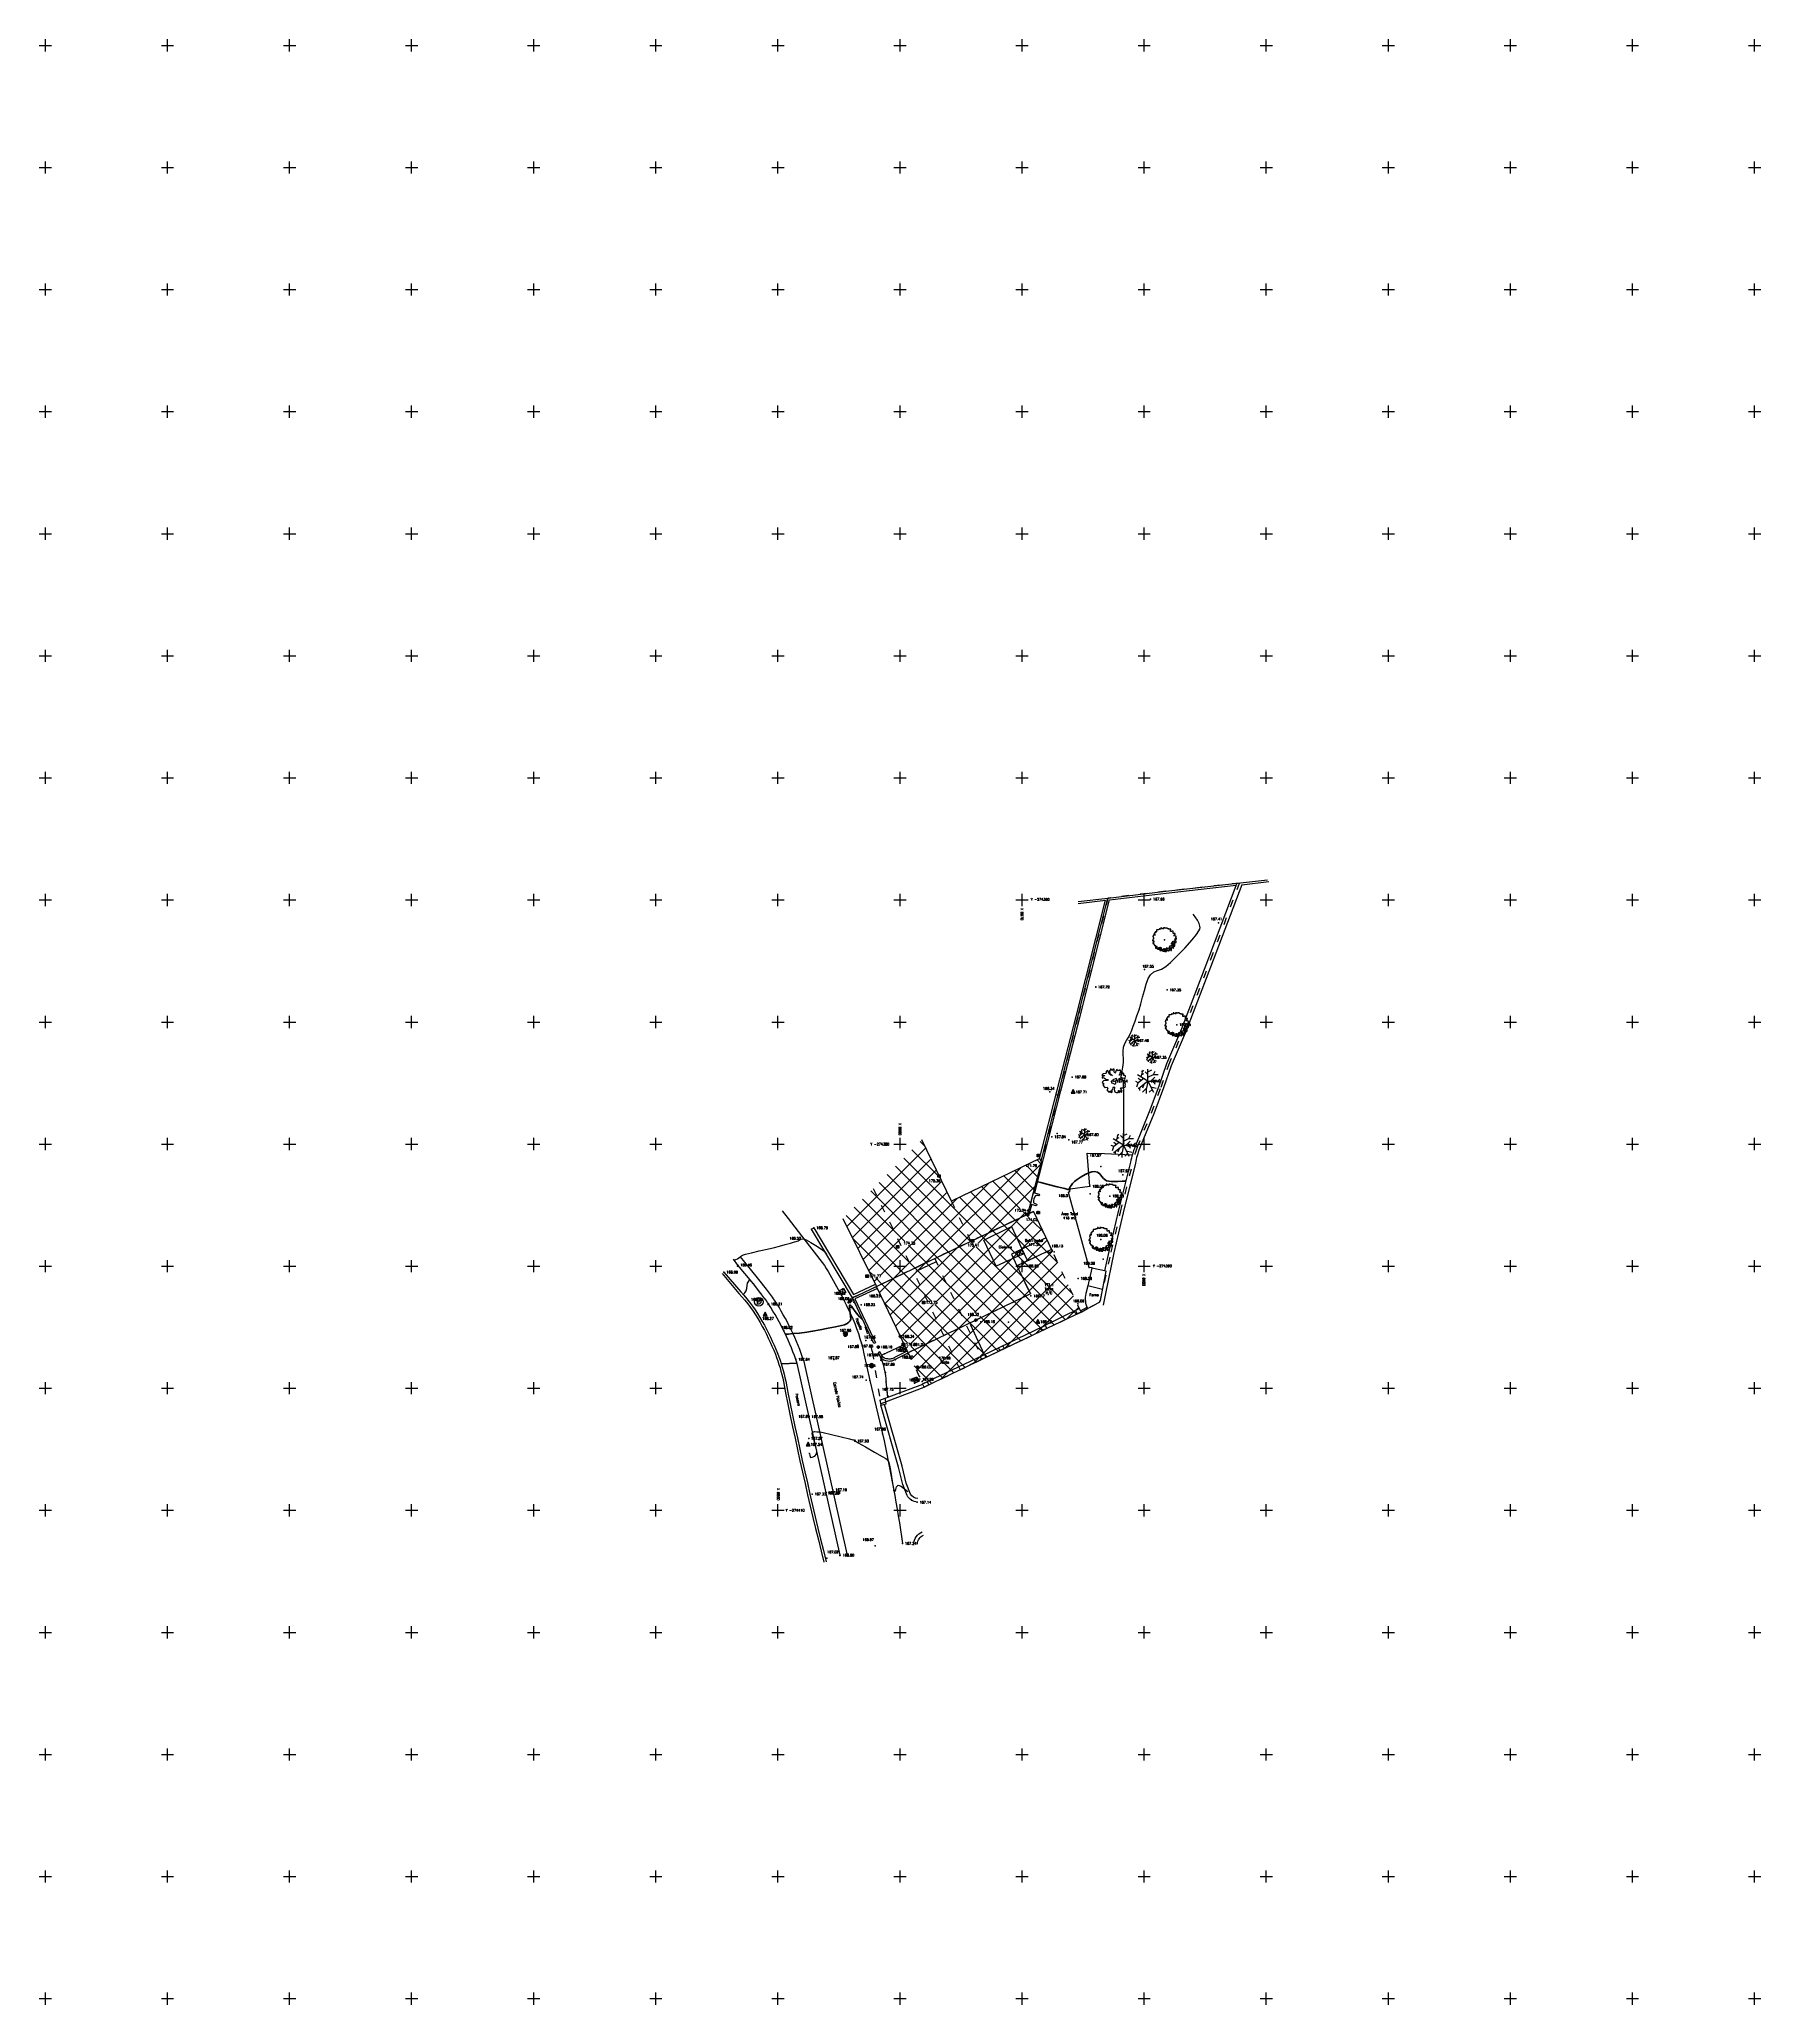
# Model space of a CAD drawing. Header units: metres. Extents: x 8590 to 8730, y -274450 to -274290.
import ezdxf

# ---------------------------------------------------------------- set-up
doc = ezdxf.new("R2010")
doc.units = ezdxf.units.M
doc.header["$LTSCALE"] = 2.54
doc.linetypes.add('ACAD_ISO03W100', pattern=[30, 12, -18])
doc.linetypes.add('ACAD_ISO04W100', pattern=[30, 24, -3, 0, -3])
for name, color, linetype in [('AeccObjExplode_IMP_A2_PORTRAIT_Vport_8A2', 7, 'Continuous'), ('AeccObjExplode_Model', 7, 'Continuous'), ('AreaPavim', 7, 'Continuous'), ('Arvores', 3, 'Continuous'), ('Construção-1Andar', 7, 'Continuous'), ('Estrada', 7, 'Continuous'), ('Hatch', 7, 'Continuous'), ('InfAgua', 5, 'Continuous'), ('Interiores', 7, 'Continuous'), ('MuroVedac', 252, 'Continuous'), ('PtCota', 7, 'Continuous'), ('PtCotaEd', 7, 'Continuous'), ('PtInfAgua', 160, 'Continuous'), ('PtInfElet', 7, 'Continuous'), ('PtInfEsg', 7, 'Continuous'), ('TxCota', 7, 'Continuous'), ('TxCotaEd', 7, 'Continuous'), ('TxInf', 7, 'Continuous'), ('TxPtInf', 7, 'Continuous'), ('TxTopo', 7, 'Continuous'), ('Vigas-Pilares', 7, 'Continuous')]:
    doc.layers.add(name, color=color, linetype=linetype)
for name, color, linetype, lineweight in [('CNMestra', 46, 'Continuous', 35), ('CNSecund', 42, 'Continuous', 25), ('ConsExist', 7, 'Continuous', 30), ('LimPredio', 10, 'ACAD_ISO04W100', 30)]:
    doc.layers.add(name, color=color, linetype=linetype, lineweight=lineweight)
doc.styles.add('2mm', font='simplex', dxfattribs={"height": 0.2})

# ---------------------------------------------------------------- blocks, each defined once
blk = doc.blocks.new('estação')
at = {"layer": 'PtCota'}
for p, q in [((0, 0.002), (-0.0017, -0.001)), ((0.0017, -0.001), (0, 0.002))]:
    blk.add_line(p, q, dxfattribs=at)
for points in [[(-0.0008, 0), (0.0007, 0)], [(0, 0.0007), (0, -0.0008)], [(-0.0017, -0.001), (0.0017, -0.001)]]:
    blk.add_lwpolyline(points, dxfattribs=at)
blk = doc.blocks.new('soleira')
at = {"layer": 'PtCotaEd'}
for p, q in [((-0.0013, 0), (0.0013, 0)), ((0, -0.0013), (0, 0.0013))]:
    blk.add_line(p, q, dxfattribs=at)
at = {"layer": 'PtCotaEd', "const_width": 0.001}
for points in [[(-0.0005, 0, 0.414214), (0, -0.0005, 1)], [(0.0005, 0, 0.414214), (0, 0.0005, 1)]]:
    blk.add_lwpolyline(points, format="xyb", dxfattribs=at)
at = {"layer": 'PtCotaEd'}
blk.add_circle((0, 0), 0.001, dxfattribs=at)
blk = doc.blocks.new('oliv1')
at = {"layer": 'Arvores'}
for p, q in [((-0.92, 0.29), (-0.95, 0.29)), ((-0.95, 0.29), (-0.95, 0.23)), ((-0.95, 0.23), (-0.91, 0.23)), ((-0.89, 0.05), (-0.95, 0.05)), ((-0.95, 0.05), (-0.95, -0.03)), ((-0.86, 0.37), (-0.92, 0.37)), ((-0.92, 0.37), (-0.92, 0.29)), ((-0.91, 0.23), (-0.91, 0.17)), ((-0.91, 0.17), (-0.89, 0.17)), ((-0.89, 0.11), (-0.9, 0.11)), ((-0.9, 0.11), (-0.9, 0.05)), ((-0.9, 0.05), (-0.89, 0.05)), ((-0.89, 0.17), (-0.89, 0.11)), ((-0.86, 0.44), (-0.8, 0.44)), ((-0.84, 0.44), (-0.86, 0.44)), ((-0.86, 0.36), (-0.86, 0.37)), ((-0.8, 0.36), (-0.86, 0.36)), ((-0.78, 0.54), (-0.84, 0.54)), ((-0.84, 0.54), (-0.84, 0.44)), ((-0.8, 0.44), (-0.8, 0.39)), ((-0.74, 0.41), (-0.8, 0.41)), ((-0.8, 0.41), (-0.8, 0.36)), ((-0.8, 0.39), (-0.74, 0.39)), ((-0.72, 0.56), (-0.78, 0.56)), ((-0.78, 0.56), (-0.78, 0.54)), ((-0.69, 0.64), (-0.75, 0.64)), ((-0.75, 0.64), (-0.75, 0.56)), ((-0.75, 0.56), (-0.72, 0.56)), ((-0.74, 0.39), (-0.74, 0.41)), ((-0.63, 0.65), (-0.69, 0.65)), ((-0.69, 0.65), (-0.69, 0.64)), ((-0.64, 0.71), (-0.65, 0.71)), ((-0.65, 0.71), (-0.65, 0.65)), ((-0.65, 0.65), (-0.63, 0.65)), ((-0.58, 0.8), (-0.64, 0.8)), ((-0.64, 0.8), (-0.64, 0.71)), ((-0.58, 0.8), (-0.58, 0.8)), ((-0.52, 0.8), (-0.58, 0.8)), ((-0.46, 0.8), (-0.52, 0.8)), ((-0.52, 0.8), (-0.52, 0.8)), ((-0.4, 0.83), (-0.46, 0.83)), ((-0.46, 0.83), (-0.46, 0.8)), ((-0.41, 0.88), (-0.42, 0.88)), ((-0.42, 0.88), (-0.42, 0.88)), ((-0.41, 0.87), (-0.41, 0.88)), ((-0.35, 0.87), (-0.41, 0.87)), ((-0.4, 0.89), (-0.4, 0.83)), ((-0.4, 0.83), (-0.4, 0.83)), ((-0.35, 0.86), (-0.35, 0.87)), ((-0.29, 0.86), (-0.35, 0.86)), ((-0.29, 0.97), (-0.29, 0.86)), ((-0.23, 0.97), (-0.29, 0.97)), ((-0.29, 0.86), (-0.29, 0.86)), ((-0.23, 0.92), (-0.23, 0.97)), ((-0.17, 0.92), (-0.23, 0.92)), ((-0.17, 0.89), (-0.17, 0.92)), ((-0.11, 0.89), (-0.17, 0.89)), ((-0.05, 0.91), (-0.11, 0.91)), ((-0.11, 0.91), (-0.11, 0.89)), ((-0.09, 0.97), (-0.09, 0.97)), ((0.02, 0.97), (-0.09, 0.97)), ((-0.09, 0.97), (-0.09, 0.91)), ((-0.09, 0.91), (-0.05, 0.91)), ((0.02, 0.91), (0.02, 0.97)), ((0.12, 0.94), (0.02, 0.94)), ((0.02, 0.94), (0.02, 0.91)), ((0.12, 0.96), (0.12, 1)), ((0.12, 1), (0.12, 0.94)), ((0.18, 0.96), (0.12, 0.96)), ((0.18, 0.94), (0.18, 0.96)), ((0.24, 0.94), (0.18, 0.94)), ((0.24, 0.89), (0.24, 0.94)), ((0.35, 0.89), (0.24, 0.89)), ((0.35, 0.83), (0.35, 0.89)), ((0.41, 0.86), (0.35, 0.86)), ((0.35, 0.86), (0.35, 0.83)), ((0.41, 0.87), (0.41, 0.86)), ((0.52, 0.87), (0.41, 0.87)), ((0.5, 0.75), (0.5, 0.81)), ((0.5, 0.81), (0.52, 0.81)), ((0.5, 0.68), (0.5, 0.75)), ((0.5, 0.75), (0.5, 0.75)), ((0.6, 0.68), (0.5, 0.68)), ((0.52, 0.81), (0.52, 0.87)), ((0.6, 0.7), (0.6, 0.74)), ((0.6, 0.74), (0.6, 0.68)), ((0.71, 0.7), (0.6, 0.7)), ((0.71, 0.64), (0.71, 0.7)), ((0.71, 0.58), (0.71, 0.64)), ((0.71, 0.64), (0.71, 0.64)), ((0.71, 0.52), (0.71, 0.58)), ((0.71, 0.58), (0.71, 0.58)), ((0.77, 0.52), (0.71, 0.52)), ((0.71, 0.52), (0.71, 0.52)), ((0.77, 0.5), (0.77, 0.52)), ((0.88, 0.5), (0.77, 0.5)), ((0.81, 0.36), (0.78, 0.36)), ((0.78, 0.36), (0.84, 0.36)), ((0.81, 0.3), (0.81, 0.36)), ((0.81, 0.33), (0.81, 0.3)), ((0.87, 0.33), (0.81, 0.33)), ((0.84, 0.36), (0.84, 0.44)), ((0.84, 0.44), (0.88, 0.44)), ((0.86, 0.01), (0.84, 0.01)), ((0.84, 0.01), (0.9, 0.01)), ((0.86, 0.07), (0.86, 0.01)), ((0.86, 0.05), (0.86, 0.07)), ((0.93, 0.05), (0.86, 0.05)), ((0.87, 0.29), (0.87, 0.33)), ((0.96, 0.29), (0.87, 0.29)), ((0.88, 0.44), (0.88, 0.5)), ((0.88, -0.01), (0.88, 0.05)), ((0.88, 0.05), (0.93, 0.05)), ((0.94, 0.19), (0.9, 0.19)), ((0.9, 0.19), (0.96, 0.19)), ((0.9, 0.01), (0.9, -0.01)), ((0.94, 0.12), (0.94, 0.19)), ((0.98, 0.12), (0.94, 0.12)), ((0.96, 0.19), (0.96, 0.29)), ((0.96, -0.01), (0.96, 0.06)), ((0.96, 0.06), (0.98, 0.06)), ((0.98, 0.06), (0.98, 0.12)), ((-0.95, -0.03), (-0.99, -0.03)), ((-0.99, -0.03), (-0.99, -0.09)), ((-0.99, -0.09), (-0.88, -0.09)), ((-0.89, -0.25), (-0.95, -0.25)), ((-0.95, -0.25), (-0.95, -0.31)), ((-0.95, -0.31), (-0.87, -0.31)), ((-0.88, -0.18), (-0.89, -0.18)), ((-0.89, -0.18), (-0.89, -0.25)), ((-0.88, -0.09), (-0.88, -0.18)), ((-0.87, -0.31), (-0.87, -0.39)), ((-0.87, -0.39), (-0.85, -0.39)), ((-0.85, -0.39), (-0.85, -0.45)), ((-0.85, -0.45), (-0.76, -0.45)), ((-0.76, -0.45), (-0.76, -0.44)), ((-0.76, -0.44), (-0.76, -0.5)), ((-0.76, -0.5), (-0.76, -0.5)), ((-0.76, -0.5), (-0.76, -0.56)), ((-0.76, -0.56), (-0.73, -0.56)), ((-0.73, -0.56), (-0.73, -0.62)), ((-0.73, -0.62), (-0.66, -0.62)), ((-0.7, -0.63), (-0.72, -0.63)), ((-0.72, -0.63), (-0.72, -0.69)), ((-0.72, -0.69), (-0.63, -0.69)), ((-0.67, -0.57), (-0.7, -0.57)), ((-0.7, -0.57), (-0.7, -0.63)), ((-0.67, -0.56), (-0.67, -0.51)), ((-0.67, -0.51), (-0.67, -0.57)), ((-0.6, -0.56), (-0.67, -0.56)), ((-0.66, -0.62), (-0.66, -0.64)), ((-0.66, -0.64), (-0.6, -0.64)), ((-0.63, -0.69), (-0.63, -0.73)), ((-0.63, -0.73), (-0.57, -0.73)), ((-0.6, -0.64), (-0.6, -0.56)), ((-0.57, -0.73), (-0.57, -0.76)), ((-0.57, -0.76), (-0.51, -0.76)), ((-0.51, -0.75), (-0.51, -0.69)), ((-0.51, -0.69), (-0.48, -0.69)), ((-0.48, -0.75), (-0.51, -0.75)), ((-0.51, -0.76), (-0.51, -0.77)), ((-0.51, -0.77), (-0.45, -0.77)), ((-0.48, -0.69), (-0.48, -0.63)), ((-0.48, -0.63), (-0.39, -0.63)), ((-0.48, -0.81), (-0.48, -0.75)), ((-0.45, -0.81), (-0.48, -0.81)), ((-0.41, -0.75), (-0.45, -0.75)), ((-0.45, -0.75), (-0.45, -0.81)), ((-0.45, -0.77), (-0.45, -0.78)), ((-0.45, -0.78), (-0.39, -0.78)), ((-0.41, -0.73), (-0.41, -0.69)), ((-0.41, -0.69), (-0.41, -0.75)), ((-0.31, -0.73), (-0.41, -0.73)), ((-0.39, -0.63), (-0.39, -0.6)), ((-0.39, -0.6), (-0.33, -0.6)), ((-0.39, -0.78), (-0.39, -0.88)), ((-0.39, -0.88), (-0.27, -0.88)), ((-0.33, -0.6), (-0.33, -0.63)), ((-0.33, -0.63), (-0.27, -0.63)), ((-0.31, -0.79), (-0.31, -0.73)), ((-0.27, -0.79), (-0.31, -0.79)), ((-0.26, -0.79), (-0.28, -0.79)), ((-0.28, -0.79), (-0.28, -0.85)), ((-0.28, -0.85), (-0.18, -0.85)), ((-0.27, -0.63), (-0.27, -0.73)), ((-0.27, -0.73), (-0.26, -0.73)), ((-0.27, -0.85), (-0.27, -0.79)), ((-0.27, -0.91), (-0.27, -0.85)), ((-0.27, -0.85), (-0.27, -0.85)), ((-0.27, -0.88), (-0.27, -0.91)), ((-0.26, -0.73), (-0.26, -0.79)), ((-0.19, -0.88), (-0.19, -0.82)), ((-0.19, -0.82), (-0.15, -0.82)), ((-0.16, -0.88), (-0.19, -0.88)), ((-0.18, -0.85), (-0.18, -0.88)), ((-0.18, -0.88), (-0.12, -0.88)), ((-0.16, -0.95), (-0.16, -0.88)), ((-0.1, -0.95), (-0.16, -0.95)), ((-0.15, -0.82), (-0.15, -0.76)), ((-0.15, -0.76), (-0.06, -0.76)), ((-0.12, -0.88), (-0.12, -0.95)), ((-0.12, -0.95), (-0.1, -0.95)), ((-0.08, -0.88), (-0.08, -0.94)), ((-0.04, -0.88), (-0.08, -0.88)), ((-0.08, -0.94), (0.04, -0.94)), ((-0.06, -0.76), (-0.06, -0.72)), ((-0.06, -0.72), (0, -0.72)), ((0.02, -0.78), (-0.04, -0.78)), ((-0.04, -0.78), (-0.04, -0.88)), ((0, -0.72), (0, -0.78)), ((0, -0.78), (0.02, -0.78)), ((0.08, -0.82), (0.04, -0.82)), ((0.04, -0.82), (0.04, -0.88)), ((0.04, -0.88), (0.15, -0.88)), ((0.04, -0.94), (0.04, -0.96)), ((0.04, -0.96), (0.1, -0.96)), ((0.14, -0.76), (0.08, -0.76)), ((0.08, -0.76), (0.08, -0.82)), ((0.1, -0.96), (0.1, -0.97)), ((0.1, -0.97), (0.16, -0.97)), ((0.15, -0.82), (0.12, -0.82)), ((0.12, -0.82), (0.19, -0.82)), ((0.14, -0.68), (0.14, -0.76)), ((0.25, -0.68), (0.14, -0.68)), ((0.15, -0.88), (0.15, -0.82)), ((0.16, -0.88), (0.15, -0.88)), ((0.15, -0.88), (0.15, -0.88)), ((0.15, -0.88), (0.21, -0.88)), ((0.16, -0.97), (0.16, -0.88)), ((0.19, -0.82), (0.19, -0.77)), ((0.19, -0.77), (0.25, -0.77)), ((0.21, -0.88), (0.21, -0.88)), ((0.21, -0.88), (0.27, -0.88)), ((0.25, -0.77), (0.25, -0.68)), ((0.27, -0.88), (0.27, -0.87)), ((0.27, -0.87), (0.33, -0.87)), ((0.33, -0.87), (0.33, -0.9)), ((0.33, -0.9), (0.39, -0.9)), ((0.35, -0.67), (0.43, -0.67)), ((0.35, -0.73), (0.35, -0.67)), ((0.4, -0.73), (0.35, -0.73)), ((0.39, -0.9), (0.39, -0.8)), ((0.39, -0.8), (0.4, -0.8)), ((0.4, -0.8), (0.4, -0.73)), ((0.41, -0.58), (0.45, -0.58)), ((0.41, -0.64), (0.41, -0.58)), ((0.45, -0.64), (0.41, -0.64)), ((0.43, -0.67), (0.43, -0.64)), ((0.43, -0.64), (0.5, -0.64)), ((0.45, -0.58), (0.45, -0.51)), ((0.45, -0.51), (0.45, -0.51)), ((0.45, -0.51), (0.52, -0.51)), ((0.45, -0.74), (0.45, -0.64)), ((0.52, -0.74), (0.45, -0.74)), ((0.5, -0.82), (0.45, -0.82)), ((0.45, -0.82), (0.52, -0.82)), ((0.5, -0.64), (0.5, -0.66)), ((0.5, -0.66), (0.56, -0.66)), ((0.56, -0.76), (0.5, -0.76)), ((0.5, -0.76), (0.5, -0.82)), ((0.52, -0.51), (0.52, -0.48)), ((0.52, -0.48), (0.58, -0.48)), ((0.52, -0.78), (0.52, -0.74)), ((0.58, -0.78), (0.52, -0.78)), ((0.52, -0.82), (0.52, -0.87)), ((0.52, -0.87), (0.58, -0.87)), ((0.58, -0.28), (0.56, -0.28)), ((0.56, -0.28), (0.62, -0.28)), ((0.56, -0.66), (0.56, -0.76)), ((0.58, -0.37), (0.58, -0.28)), ((0.64, -0.37), (0.58, -0.37)), ((0.58, -0.48), (0.58, -0.44)), ((0.58, -0.44), (0.64, -0.44)), ((0.58, -0.87), (0.58, -0.78)), ((0.58, -0.78), (0.58, -0.78)), ((0.61, -0.52), (0.61, -0.64)), ((0.67, -0.52), (0.61, -0.52)), ((0.61, -0.64), (0.68, -0.64)), ((0.67, -0.17), (0.62, -0.17)), ((0.62, -0.17), (0.68, -0.17)), ((0.62, -0.28), (0.62, -0.27)), ((0.62, -0.27), (0.68, -0.27)), ((0.64, -0.39), (0.64, -0.37)), ((0.7, -0.39), (0.64, -0.39)), ((0.64, -0.44), (0.64, -0.52)), ((0.64, -0.52), (0.67, -0.52)), ((0.67, -0.29), (0.67, -0.17)), ((0.73, -0.29), (0.67, -0.29)), ((0.68, -0.17), (0.68, -0.13)), ((0.68, -0.13), (0.74, -0.13)), ((0.68, -0.27), (0.68, -0.38)), ((0.68, -0.38), (0.71, -0.38)), ((0.7, -0.5), (0.68, -0.5)), ((0.68, -0.5), (0.74, -0.5)), ((0.68, -0.64), (0.68, -0.68)), ((0.68, -0.68), (0.74, -0.68)), ((0.7, -0.41), (0.7, -0.39)), ((0.76, -0.41), (0.7, -0.41)), ((0.71, -0.44), (0.7, -0.44)), ((0.7, -0.44), (0.7, -0.5)), ((0.71, -0.38), (0.71, -0.44)), ((0.73, -0.34), (0.73, -0.29)), ((0.79, -0.34), (0.73, -0.34)), ((0.74, -0.13), (0.74, -0.12)), ((0.74, -0.12), (0.8, -0.12)), ((0.74, -0.5), (0.74, -0.53)), ((0.74, -0.53), (0.8, -0.53)), ((0.74, -0.68), (0.74, -0.6)), ((0.74, -0.6), (0.78, -0.6)), ((0.76, -0.47), (0.76, -0.41)), ((0.76, -0.41), (0.76, -0.41)), ((0.78, -0.47), (0.76, -0.47)), ((0.78, -0.53), (0.78, -0.47)), ((0.78, -0.6), (0.78, -0.53)), ((0.78, -0.53), (0.78, -0.53)), ((0.79, -0.37), (0.79, -0.34)), ((0.86, -0.37), (0.79, -0.37)), ((0.8, -0.12), (0.8, -0.23)), ((0.8, -0.23), (0.81, -0.23)), ((0.8, -0.53), (0.8, -0.53)), ((0.8, -0.53), (0.86, -0.53)), ((0.81, -0.23), (0.81, -0.29)), ((0.81, -0.29), (0.89, -0.29)), ((0.86, -0.43), (0.86, -0.37)), ((0.86, -0.53), (0.86, -0.43)), ((0.86, -0.43), (0.86, -0.43)), ((0.88, -0.01), (0.88, -0.01)), ((0.88, -0.12), (0.88, -0.01)), ((0.96, -0.12), (0.88, -0.12)), ((0.89, -0.29), (0.89, -0.23)), ((0.89, -0.23), (0.96, -0.23)), ((0.89, -0.29), (0.89, -0.29)), ((0.9, -0.01), (0.96, -0.01)), ((0.96, -0.23), (0.96, -0.12))]:
    blk.add_line(p, q, dxfattribs=at)
blk = doc.blocks.new('cercea')
at = {"layer": 'PtCotaEd', "ltscale": 0.01}
h = blk.add_hatch(color=256, dxfattribs=at)
h.paths.add_polyline_path([(0, -0.001), (0, 0), (-0.001, 0), (-0.001, -0.001)])
h.paths.add_polyline_path([(0.001, 0), (0.001, 0.001), (0, 0.001), (0, 0)])
at = {"layer": 'PtCotaEd'}
for p, q in [((0, -0.0013), (0, 0.0013)), ((-0.0013, 0), (0.0013, 0))]:
    blk.add_line(p, q, dxfattribs=at)
blk.add_lwpolyline([(-0.001, 0.001), (0.001, 0.001), (0.001, -0.001), (-0.001, -0.001)], close=True, dxfattribs=at)
blk = doc.blocks.new('beirado')
at = {"layer": 'PtCotaEd'}
h = blk.add_hatch(color=256, dxfattribs=at)
h.paths.add_polyline_path([(0, 0), (-0.0007, -0.0007, 0.198912), (0, -0.001)])
h.paths.add_polyline_path([(0, 0), (0, -0.001, 0.414214), (0.001, 0, 0.198912), (0.0007, 0.0007)])
at = {"layer": 'PtCotaEd', "ltscale": 0.01}
for p, q in [((-0.001, 0.001), (0.001, 0.001)), ((-0.001, -0.001), (-0.001, 0.001)), ((0.001, 0.001), (0.001, -0.001)), ((0.001, -0.001), (-0.001, -0.001))]:
    blk.add_line(p, q, dxfattribs=at)
at = {"layer": 'PtCotaEd'}
blk.add_line((0, -0.0013), (0, 0.0013), dxfattribs=at)
blk.add_lwpolyline([(0.001, 0.001), (-0.001, -0.001)], dxfattribs=at)
blk.add_circle((0, 0), 0.001, dxfattribs=at)
blk = doc.blocks.new('arvor1')
at = {"layer": 'Arvores'}
for p, q in [((0, 0), (-0.85, 0.53)), ((-0.56, 0.06), (-0.79, 0.23)), ((-0.35, 0.22), (-0.79, -0.11)), ((0, 0), (-0.78, -0.62)), ((-0.56, 0.35), (-0.45, 0.79)), ((-0.45, 0.79), (-0.52, 0.86)), ((-0.51, 0.56), (-0.34, 0.63)), ((-0.39, 0.92), (-0.45, 0.79)), ((0, 0.56), (-0.23, 0.79)), ((0, 0), (-0.11, -0.56)), ((0, 0), (0, 1)), ((0, 0.79), (0.32, 0.95)), ((0, 0.34), (0.45, 0.56)), ((0, 0), (0.45, -0.89)), ((0, 0), (0.79, 0)), ((0.23, 0), (0.56, 0.34)), ((0.45, 0.56), (0.58, 0.82)), ((0.45, 0.56), (0.83, 0.56)), ((0.45, 0), (0.56, -0.23)), ((0.79, 0), (0.98, 0.19)), ((0.99, -0.1), (0.79, 0)), ((-0.79, -0.11), (-1, -0.01)), ((-0.9, -0.44), (-0.79, -0.11)), ((-0.7, -0.56), (-0.81, -0.59)), ((-0.68, -0.54), (-0.68, -0.74)), ((-0.34, -0.27), (-0.45, -0.56)), ((-0.11, -0.56), (-0.44, -0.9)), ((-0.11, -0.99), (-0.11, -0.56)), ((0.34, -0.68), (0.11, -0.9)), ((0.23, -0.45), (0.68, -0.56))]:
    blk.add_line(p, q, dxfattribs=at)
blk = doc.blocks.new('figuer1')
at = {"layer": 'Arvores'}
for p, q in [((-0.93, 0.56), (-0.98, 0.53)), ((-0.98, 0.53), (-0.91, 0.46)), ((-0.95, 0.36), (-0.97, 0.3)), ((-0.97, 0.3), (-0.93, 0.26)), ((-0.84, 0.4), (-0.95, 0.36)), ((-0.85, 0.6), (-0.93, 0.56)), ((-0.93, 0.26), (-0.8, 0.29)), ((-0.86, 0.03), (-0.92, -0.05)), ((-0.91, 0.46), (-0.77, 0.46)), ((-0.52, 0.07), (-0.86, 0.03)), ((-0.7, 0.64), (-0.85, 0.6)), ((-0.74, 0.44), (-0.84, 0.4)), ((-0.8, 0.29), (-0.76, 0.24)), ((-0.77, 0.46), (-0.74, 0.44)), ((-0.76, 0.24), (-0.67, 0.16)), ((-0.62, 0.66), (-0.7, 0.64)), ((-0.67, 0.16), (-0.47, 0.15)), ((-0.56, 0.87), (-0.63, 0.79)), ((-0.63, 0.79), (-0.63, 0.72)), ((-0.63, 0.72), (-0.62, 0.66)), ((-0.49, 0.86), (-0.56, 0.87)), ((-0.47, 0.15), (-0.52, 0.07)), ((-0.4, 0.6), (-0.49, 0.86)), ((-0.37, 0.85), (-0.4, 0.82)), ((-0.4, 0.82), (-0.34, 0.74)), ((-0.24, 0.49), (-0.4, 0.6)), ((-0.26, 0.91), (-0.37, 0.85)), ((-0.34, 0.74), (-0.35, 0.65)), ((-0.35, 0.65), (-0.24, 0.57)), ((-0.21, 0.98), (-0.31, 0.98)), ((-0.31, 0.98), (-0.29, 0.93)), ((-0.29, 0.93), (-0.26, 0.91)), ((-0.24, 0.57), (-0.12, 0.47)), ((-0.12, 0.47), (-0.24, 0.49)), ((-0.08, 0.01), (-0.22, -0.01)), ((-0.13, 0.91), (-0.21, 0.98)), ((-0.07, 0.88), (-0.13, 0.91)), ((0.02, 0.98), (-0.09, 0.98)), ((-0.09, 0.98), (-0.09, 0.95)), ((-0.09, 0.95), (-0.04, 0.93)), ((-0.03, 0.14), (-0.09, 0.12)), ((-0.09, 0.12), (-0.08, 0.01)), ((-0.04, 0.93), (-0.07, 0.88)), ((0.07, 0.16), (-0.03, 0.14)), ((0.03, 0.78), (0.02, 0.98)), ((0.08, 0.67), (0.03, 0.78)), ((0.19, 0.22), (0.07, 0.16)), ((0.13, 0.75), (0.08, 0.67)), ((0.11, 0.03), (0.21, 0.06)), ((0.13, -0.03), (0.11, 0.03)), ((0.22, 0.93), (0.13, 0.75)), ((0.25, 0.16), (0.19, 0.22)), ((0.21, 0.06), (0.25, 0.16)), ((0.28, 0.97), (0.22, 0.93)), ((0.28, 0.93), (0.28, 0.97)), ((0.33, 0.85), (0.28, 0.93)), ((0.42, 0.91), (0.33, 0.85)), ((0.41, 0.13), (0.43, 0.22)), ((0.55, 0.14), (0.41, 0.13)), ((0.53, 0.91), (0.42, 0.91)), ((0.43, 0.22), (0.57, 0.27)), ((0.44, 0.5), (0.52, 0.65)), ((0.59, 0.53), (0.44, 0.5)), ((0.49, 0.81), (0.53, 0.91)), ((0.56, 0.84), (0.49, 0.81)), ((0.52, 0.65), (0.57, 0.75)), ((0.74, 0.11), (0.55, 0.14)), ((0.57, 0.75), (0.56, 0.84)), ((0.57, 0.27), (0.7, 0.27)), ((0.7, 0.68), (0.59, 0.53)), ((0.82, 0.63), (0.7, 0.68)), ((0.7, 0.27), (0.89, 0.23)), ((0.72, -0.05), (0.8, 0.01)), ((0.8, 0.01), (0.74, 0.11)), ((0.75, 0.52), (0.82, 0.57)), ((0.81, 0.48), (0.75, 0.52)), ((0.89, 0.48), (0.81, 0.48)), ((0.82, 0.57), (0.82, 0.63)), ((0.94, 0.44), (0.89, 0.48)), ((0.89, 0.23), (0.93, 0.26)), ((0.93, 0.26), (0.94, 0.44)), ((-0.92, -0.05), (-0.97, -0.14)), ((-0.97, -0.14), (-0.84, -0.17)), ((-0.86, -0.23), (-0.9, -0.32)), ((-0.9, -0.32), (-0.74, -0.52)), ((-0.84, -0.17), (-0.86, -0.23)), ((-0.74, -0.52), (-0.71, -0.52)), ((-0.71, -0.52), (-0.56, -0.48)), ((-0.5, -0.59), (-0.57, -0.7)), ((-0.57, -0.7), (-0.45, -0.87)), ((-0.56, -0.48), (-0.5, -0.59)), ((-0.45, -0.87), (-0.26, -0.91)), ((-0.27, -0.87), (-0.34, -0.8)), ((-0.34, -0.8), (-0.27, -0.81)), ((-0.27, -0.81), (-0.24, -0.89)), ((-0.26, -0.91), (-0.27, -0.87)), ((-0.24, -0.89), (-0.2, -0.92)), ((-0.22, -0.01), (-0.2, -0.13)), ((-0.2, -0.13), (-0.09, -0.16)), ((-0.2, -0.92), (-0.14, -0.91)), ((-0.18, -0.75), (-0.09, -0.66)), ((-0.15, -0.82), (-0.18, -0.75)), ((-0.14, -0.91), (-0.15, -0.82)), ((-0.09, -0.16), (-0.03, -0.19)), ((-0.09, -0.66), (-0.05, -0.54)), ((-0.05, -0.54), (0, -0.46)), ((-0.03, -0.19), (0.09, -0.24)), ((0, -0.46), (0.04, -0.48)), ((0.05, -0.57), (0.01, -0.69)), ((0.01, -0.69), (0.07, -0.88)), ((0.04, -0.48), (0.05, -0.57)), ((0.07, -0.88), (0.19, -0.92)), ((0.09, -0.24), (0.19, -0.2)), ((0.2, -0.11), (0.13, -0.03)), ((0.13, -0.15), (0.2, -0.11)), ((0.19, -0.2), (0.13, -0.15)), ((0.19, -0.92), (0.35, -0.92)), ((0.35, -0.92), (0.38, -0.76)), ((0.38, -0.76), (0.41, -0.76)), ((0.41, -0.76), (0.46, -0.83)), ((0.46, -0.83), (0.41, -0.92)), ((0.41, -0.92), (0.49, -0.88)), ((0.49, -0.88), (0.52, -0.82)), ((0.52, -0.82), (0.5, -0.75)), ((0.5, -0.75), (0.57, -0.78)), ((0.53, -0.57), (0.6, -0.53)), ((0.6, -0.66), (0.53, -0.57)), ((0.57, -0.78), (0.57, -0.82)), ((0.57, -0.82), (0.57, -0.86)), ((0.57, -0.86), (0.62, -0.89)), ((0.6, -0.53), (0.7, -0.54)), ((0.68, -0.81), (0.6, -0.66)), ((0.62, -0.89), (0.68, -0.81)), ((0.7, -0.54), (0.78, -0.55)), ((0.83, -0.1), (0.72, -0.05)), ((0.78, -0.55), (0.87, -0.5)), ((0.9, -0.15), (0.83, -0.1)), ((0.87, -0.5), (0.95, -0.47)), ((0.96, -0.23), (0.9, -0.15)), ((0.91, -0.35), (0.96, -0.23)), ((0.95, -0.47), (0.91, -0.35))]:
    blk.add_line(p, q, dxfattribs=at)
blk = doc.blocks.new('caixa de esgotos pequena')
at = {"layer": 'PtInfEsg'}
for p, q in [((-0.0006, -0.001), (-0.0006, 0.0012)), ((-0.0006, 0.0012), (-0.0004, 0.0012)), ((-0.0004, 0.0012), (0, 0.0012)), ((-0.0004, -0.001), (-0.0006, -0.001)), ((0, -0.001), (-0.0004, -0.001))]:
    blk.add_line(p, q, dxfattribs=at)
blk.add_lwpolyline([(0, 0.0012, -0.414214), (0.0008, 0.0004, 0), (0.0008, -0.0002, -0.414214), (0, -0.001, -3.382477)], format="xyb", dxfattribs=at)
for start, end in [(90, 270), (270, 90)]:
    blk.add_arc((0, 0), 0.00175, start, end, dxfattribs=at)
blk = doc.blocks.new('pi')
for points in [[(-0.2, 0), (-0.1, 0)], [(0, 0.2), (0, 0.1)], [(0.05, 0.09), (0.12, 0.22)], [(0.09, 0.05), (0.22, 0.12)], [(-0.22, -0.13), (-0.09, -0.05)], [(-0.13, -0.22), (-0.05, -0.09)], [(0, -0.1), (0, -0.2)], [(0.1, 0), (0.2, 0)]]:
    blk.add_lwpolyline(points)
blk.add_circle((0, 0), 0.1)
blk = doc.blocks.new('cont ag')
at = {"layer": 'PtInfAgua', "ltscale": 0.01}
h = blk.add_hatch(color=5, dxfattribs=at)
h.dxf.hatch_style = 1
h.paths.add_polyline_path([(-0.0011, 0.0007), (0, -0.0012), (0.0011, 0.0007)])
h.paths.add_polyline_path([(-0.0008, 0.0005), (0.0008, 0.0005), (0, -0.0008)], flags=16)
at = {"layer": 'TxPtInf', "color": 5, "ltscale": 0.01, "style": '2mm'}
blk.add_text('A', height=0.000778, dxfattribs=at).set_placement((-0.0003, -0.0003))
blk = doc.blocks.new('caixa de esgotos')
at = {"layer": 'PtInfEsg'}
blk.add_circle((0, 0), 0.0035, dxfattribs=at)
at = {"layer": 'TxPtInf'}
for p, q in [((-0.0012, -0.0019), (-0.0012, 0.0023)), ((-0.0012, 0.0023), (-0.0008, 0.0023)), ((-0.0008, 0.0023), (0, 0.0023)), ((-0.0008, -0.0019), (-0.0012, -0.0019)), ((0, -0.0019), (-0.0008, -0.0019))]:
    blk.add_line(p, q, dxfattribs=at)
blk.add_lwpolyline([(0, 0.0023, -0.414214), (0.0016, 0.0008, 0), (0.0016, -0.0004, -0.414214), (0, -0.0019, -3.382477)], format="xyb", dxfattribs=at)
blk = doc.blocks.new('*U17')
at = {"layer": 'CNSecund', "elevation": 167.5, "flags": 128}
blk.add_lwpolyline([(8678.35, -274379.99), (8678.34, -274379.88), (8678.34, -274379.64), (8678.34, -274379.2), (8678.34, -274378.5), (8678.34, -274377.54), (8678.34, -274376.59), (8678.33, -274375.75), (8678.32, -274375.14), (8678.31, -274374.86), (8678.2, -274374.67), (8678.11, -274374.49), (8678.13, -274374.31), (8678.19, -274374.03), (8678.26, -274373.7), (8678.32, -274373.32), (8678.32, -274372.97), (8678.29, -274372.68), (8678.28, -274372.39), (8678.32, -274372.06), (8678.42, -274371.75), (8678.55, -274371.51), (8678.7, -274371.29), (8678.85, -274370.99), (8678.98, -274370.68), (8679.11, -274370.33), (8679.25, -274369.94), (8679.4, -274369.5), (8679.58, -274369.01), (8679.73, -274368.52), (8679.87, -274367.97), (8680.02, -274367.41), (8680.17, -274366.89), (8680.33, -274366.45), (8680.51, -274366.14), (8680.8, -274365.9), (8681.1, -274365.78), (8681.42, -274365.67), (8681.78, -274365.46), (8682.15, -274365.13), (8682.71, -274364.59), (8683.33, -274363.94), (8683.93, -274363.28), (8684.3, -274362.82), (8684.49, -274362.54), (8684.56, -274362.4), (8684.57, -274362.35), (8684.58, -274362.28), (8684.57, -274362.14), (8684.51, -274361.93), (8684.37, -274361.67), (8684.17, -274361.39), (8684.02, -274361.16)], dxfattribs=at)
blk = doc.blocks.new('*U18')
at = {"layer": 'CNSecund', "elevation": 167.5, "flags": 128}
blk.add_lwpolyline([(8652.54, -274405.33), (8652.55, -274405.33), (8652.58, -274405.35), (8652.6, -274405.36), (8652.61, -274405.51), (8652.66, -274405.67), (8652.81, -274405.65), (8653.02, -274405.56), (8653.17, -274405.4), (8653.18, -274405.16), (8653.1, -274404.8), (8653, -274404.43), (8652.93, -274404.16), (8652.87, -274403.93), (8652.81, -274403.74), (8652.84, -274403.61), (8652.99, -274403.55), (8653.19, -274403.56), (8653.3, -274403.57), (8653.37, -274403.57), (8653.43, -274403.56), (8653.72, -274403.63), (8654.39, -274403.79), (8655.18, -274403.98), (8655.85, -274404.15), (8656.14, -274404.22), (8656.21, -274404.23), (8656.27, -274404.24), (8656.33, -274404.32), (8656.58, -274404.47), (8657.18, -274404.81), (8657.91, -274405.23), (8658.53, -274405.59), (8658.83, -274405.77), (8658.97, -274405.86), (8659.07, -274405.99), (8659.14, -274406.29), (8659.24, -274406.9), (8659.35, -274407.62), (8659.44, -274408.11), (8659.5, -274408.37), (8659.54, -274408.45), (8659.55, -274408.46), (8659.57, -274408.46), (8659.61, -274408.42), (8659.65, -274408.3), (8659.72, -274408.09), (8659.85, -274407.93), (8660.1, -274408.03), (8660.4, -274408.27), (8660.65, -274408.47)], dxfattribs=at)
blk = doc.blocks.new('*U19')
at = {"layer": 'CNSecund', "elevation": 168.5, "flags": 128}
blk.add_lwpolyline([(8647.14, -274392.31), (8647.15, -274392.29), (8647.2, -274392.26), (8647.28, -274392.18), (8647.39, -274392.03), (8647.45, -274391.83), (8647.48, -274391.59), (8647.52, -274391.4), (8647.62, -274391.23), (8647.69, -274391.09)], dxfattribs=at)
blk = doc.blocks.new('*U20')
at = {"layer": 'CNSecund', "elevation": 168.5, "flags": 128}
blk.add_lwpolyline([(8646.39, -274389.5), (8646.41, -274389.49), (8646.46, -274389.48), (8646.55, -274389.45), (8646.69, -274389.39), (8646.8, -274389.31), (8646.93, -274389.2), (8647.09, -274389.1), (8647.35, -274389.02), (8647.83, -274388.9), (8648.46, -274388.75), (8649.12, -274388.6), (8649.71, -274388.46), (8650.13, -274388.35), (8650.6, -274388.23), (8651.03, -274388.11), (8651.35, -274388.01), (8651.49, -274387.97), (8651.57, -274387.95), (8651.65, -274387.93), (8651.74, -274387.88), (8651.9, -274387.8), (8652.09, -274387.76), (8652.31, -274387.85), (8652.69, -274388.06), (8653.11, -274388.32), (8653.48, -274388.55), (8653.69, -274388.69), (8653.82, -274388.81), (8653.92, -274388.93), (8654, -274389.02)], dxfattribs=at)
blk = doc.blocks.new('*U21')
at = {"layer": 'CNMestra', "elevation": 168, "flags": 128}
blk.add_lwpolyline([(8678.5, -274383.02), (8678.48, -274383.02), (8678.41, -274383.03), (8678.2, -274383.04), (8677.83, -274383.07), (8677.31, -274383.07), (8676.91, -274383), (8676.67, -274382.83), (8676.5, -274382.63), (8676.36, -274382.43), (8676.18, -274382.3), (8675.94, -274382.25), (8675.72, -274382.28), (8675.46, -274382.36), (8675.18, -274382.49), (8674.83, -274382.68), (8674.5, -274382.89), (8674.28, -274383.06), (8674.13, -274383.22), (8674.02, -274383.38), (8673.95, -274383.5), (8673.85, -274383.67), (8673.8, -274383.76), (8673.74, -274383.72), (8673.49, -274383.65), (8672.88, -274383.5), (8672.15, -274383.31), (8671.54, -274383.16), (8671.28, -274383.09)], dxfattribs=at)
blk = doc.blocks.new('*U22')
at = {"layer": 'CNMestra', "elevation": 168, "flags": 128}
blk.add_lwpolyline([(8650.28, -274398.01), (8651.58, -274397.96)], dxfattribs=at)
blk = doc.blocks.new('*U23')
at = {"layer": 'CNMestra', "elevation": 168, "flags": 128}
blk.add_lwpolyline([(8650.62, -274395.58), (8650.63, -274395.58), (8650.69, -274395.57), (8650.86, -274395.56), (8651.21, -274395.53), (8651.76, -274395.48), (8652.36, -274395.41), (8652.84, -274395.33), (8653.45, -274395.22), (8654.11, -274395.09), (8654.72, -274394.97), (8655.2, -274394.87), (8655.45, -274394.8), (8655.66, -274394.7), (8655.81, -274394.6), (8655.91, -274394.48), (8655.96, -274394.32), (8655.95, -274394.13), (8655.92, -274393.82), (8655.87, -274393.42), (8655.85, -274393.21), (8655.91, -274393.21), (8655.97, -274393.23), (8656.04, -274393.29), (8656.14, -274393.43), (8656.33, -274393.71), (8656.54, -274393.98), (8656.69, -274394.15), (8656.82, -274394.29), (8656.95, -274394.42)], dxfattribs=at)
blk = doc.blocks.new('AeccObjExplode_IMP_A2_PORTRAIT_Vport_8A2')
at = {"layer": 'CNMestra'}
for name in ['*U21', '*U23', '*U22']:
    blk.add_blockref(name, (0, 0), dxfattribs=at)
at = {"layer": 'CNSecund'}
for name in ['*U17', '*U20', '*U19', '*U18']:
    blk.add_blockref(name, (0, 0), dxfattribs=at)
blk = doc.blocks.new('*U24')
at = {"layer": 'CNSecund', "elevation": 167.5, "flags": 128}
blk.add_lwpolyline([(8678.35, -274379.99), (8678.34, -274379.88), (8678.34, -274379.64), (8678.34, -274379.2), (8678.34, -274378.5), (8678.34, -274377.54), (8678.34, -274376.59), (8678.33, -274375.75), (8678.32, -274375.14), (8678.31, -274374.86), (8678.2, -274374.67), (8678.11, -274374.49), (8678.13, -274374.31), (8678.19, -274374.03), (8678.26, -274373.7), (8678.32, -274373.32), (8678.32, -274372.97), (8678.29, -274372.68), (8678.28, -274372.39), (8678.32, -274372.06), (8678.42, -274371.75), (8678.55, -274371.51), (8678.7, -274371.29), (8678.85, -274370.99), (8678.98, -274370.68), (8679.11, -274370.33), (8679.25, -274369.94), (8679.4, -274369.5), (8679.58, -274369.01), (8679.73, -274368.52), (8679.87, -274367.97), (8680.02, -274367.41), (8680.17, -274366.89), (8680.33, -274366.45), (8680.51, -274366.14), (8680.8, -274365.9), (8681.1, -274365.78), (8681.42, -274365.67), (8681.78, -274365.46), (8682.15, -274365.13), (8682.71, -274364.59), (8683.33, -274363.94), (8683.93, -274363.28), (8684.3, -274362.82), (8684.49, -274362.54), (8684.56, -274362.4), (8684.57, -274362.35), (8684.58, -274362.28), (8684.57, -274362.14), (8684.51, -274361.93), (8684.37, -274361.67), (8684.17, -274361.39), (8684.02, -274361.16)], dxfattribs=at)
blk = doc.blocks.new('*U25')
at = {"layer": 'CNSecund', "elevation": 167.5, "flags": 128}
blk.add_lwpolyline([(8652.54, -274405.33), (8652.55, -274405.33), (8652.58, -274405.35), (8652.6, -274405.36), (8652.61, -274405.51), (8652.66, -274405.67), (8652.81, -274405.65), (8653.02, -274405.56), (8653.17, -274405.4), (8653.18, -274405.16), (8653.1, -274404.8), (8653, -274404.43), (8652.93, -274404.16), (8652.87, -274403.93), (8652.81, -274403.74), (8652.84, -274403.61), (8652.99, -274403.55), (8653.19, -274403.56), (8653.3, -274403.57), (8653.37, -274403.57), (8653.43, -274403.56), (8653.72, -274403.63), (8654.39, -274403.79), (8655.18, -274403.98), (8655.85, -274404.15), (8656.14, -274404.22), (8656.21, -274404.23), (8656.27, -274404.24), (8656.33, -274404.32), (8656.58, -274404.47), (8657.18, -274404.81), (8657.91, -274405.23), (8658.53, -274405.59), (8658.83, -274405.77), (8658.97, -274405.86), (8659.07, -274405.99), (8659.14, -274406.29), (8659.24, -274406.9), (8659.35, -274407.62), (8659.44, -274408.11), (8659.5, -274408.37), (8659.54, -274408.45), (8659.55, -274408.46), (8659.57, -274408.46), (8659.61, -274408.42), (8659.65, -274408.3), (8659.72, -274408.09), (8659.85, -274407.93), (8660.1, -274408.03), (8660.4, -274408.27), (8660.65, -274408.47)], dxfattribs=at)
blk = doc.blocks.new('*U26')
at = {"layer": 'CNSecund', "elevation": 168.5, "flags": 128}
blk.add_lwpolyline([(8647.14, -274392.31), (8647.15, -274392.29), (8647.2, -274392.26), (8647.28, -274392.18), (8647.39, -274392.03), (8647.45, -274391.83), (8647.48, -274391.59), (8647.52, -274391.4), (8647.62, -274391.23), (8647.69, -274391.09)], dxfattribs=at)
blk = doc.blocks.new('*U27')
at = {"layer": 'CNSecund', "elevation": 168.5, "flags": 128}
blk.add_lwpolyline([(8646.39, -274389.5), (8646.41, -274389.49), (8646.46, -274389.48), (8646.55, -274389.45), (8646.69, -274389.39), (8646.8, -274389.31), (8646.93, -274389.2), (8647.09, -274389.1), (8647.35, -274389.02), (8647.83, -274388.9), (8648.46, -274388.75), (8649.12, -274388.6), (8649.71, -274388.46), (8650.13, -274388.35), (8650.6, -274388.23), (8651.03, -274388.11), (8651.35, -274388.01), (8651.49, -274387.97), (8651.57, -274387.95), (8651.65, -274387.93), (8651.74, -274387.88), (8651.9, -274387.8), (8652.09, -274387.76), (8652.31, -274387.85), (8652.69, -274388.06), (8653.11, -274388.32), (8653.48, -274388.55), (8653.69, -274388.69), (8653.82, -274388.81), (8653.92, -274388.93), (8654, -274389.02)], dxfattribs=at)
blk = doc.blocks.new('*U28')
at = {"layer": 'CNMestra', "elevation": 168, "flags": 128}
blk.add_lwpolyline([(8678.5, -274383.02), (8678.48, -274383.02), (8678.41, -274383.03), (8678.2, -274383.04), (8677.83, -274383.07), (8677.31, -274383.07), (8676.91, -274383), (8676.67, -274382.83), (8676.5, -274382.63), (8676.36, -274382.43), (8676.18, -274382.3), (8675.94, -274382.25), (8675.72, -274382.28), (8675.46, -274382.36), (8675.18, -274382.49), (8674.83, -274382.68), (8674.5, -274382.89), (8674.28, -274383.06), (8674.13, -274383.22), (8674.02, -274383.38), (8673.95, -274383.5), (8673.85, -274383.67), (8673.8, -274383.76), (8673.74, -274383.72), (8673.49, -274383.65), (8672.88, -274383.5), (8672.15, -274383.31), (8671.54, -274383.16), (8671.28, -274383.09)], dxfattribs=at)
blk = doc.blocks.new('*U29')
at = {"layer": 'CNMestra', "elevation": 168, "flags": 128}
blk.add_lwpolyline([(8650.28, -274398.01), (8651.58, -274397.96)], dxfattribs=at)
blk = doc.blocks.new('*U30')
at = {"layer": 'CNMestra', "elevation": 168, "flags": 128}
blk.add_lwpolyline([(8650.62, -274395.58), (8650.63, -274395.58), (8650.69, -274395.57), (8650.86, -274395.56), (8651.21, -274395.53), (8651.76, -274395.48), (8652.36, -274395.41), (8652.84, -274395.33), (8653.45, -274395.22), (8654.11, -274395.09), (8654.72, -274394.97), (8655.2, -274394.87), (8655.45, -274394.8), (8655.66, -274394.7), (8655.81, -274394.6), (8655.91, -274394.48), (8655.96, -274394.32), (8655.95, -274394.13), (8655.92, -274393.82), (8655.87, -274393.42), (8655.85, -274393.21), (8655.91, -274393.21), (8655.97, -274393.23), (8656.04, -274393.29), (8656.14, -274393.43), (8656.33, -274393.71), (8656.54, -274393.98), (8656.69, -274394.15), (8656.82, -274394.29), (8656.95, -274394.42)], dxfattribs=at)
blk = doc.blocks.new('AeccObjExplode_Model')
at = {"layer": 'CNMestra'}
for name in ['*U28', '*U30', '*U29']:
    blk.add_blockref(name, (0, 0), dxfattribs=at)
at = {"layer": 'CNSecund'}
for name in ['*U24', '*U27', '*U26', '*U25']:
    blk.add_blockref(name, (0, 0), dxfattribs=at)

msp = doc.modelspace()

# ---------------------------------------------------------------- hatches: boundary and pattern name
at = {"layer": 'Hatch'}
h = msp.add_hatch(dxfattribs=at)
h.set_pattern_fill('ANSI37', color=256, scale=0.3, style=0)
h.paths.add_polyline_path([(8659.71, -274388.53), (8659.71, -274388.33), (8659.91, -274388.33), (8659.91, -274388.53)], flags=16)
h.paths.add_polyline_path([(8664.88, -274384.38), (8664.96, -274384.38), (8664.96, -274384.41), (8664.88, -274384.41)], flags=24)
h.paths.add_polyline_path([(8664.88, -274384.35), (8664.98, -274384.35), (8664.98, -274384.38), (8664.88, -274384.38)], flags=25)
h.paths.add_polyline_path([(8664.88, -274384.32), (8664.93, -274384.32), (8664.93, -274384.35), (8664.88, -274384.35)], flags=25)
h.paths.add_polyline_path([(8665.57, -274387.46), (8665.8, -274387.46), (8665.8, -274387.49), (8665.57, -274387.49)], flags=24)
h.paths.add_polyline_path([(8665.57, -274387.43), (8665.67, -274387.43), (8665.67, -274387.46), (8665.57, -274387.46)], flags=24)
h.paths.add_polyline_path([(8665.57, -274387.4), (8665.63, -274387.4), (8665.63, -274387.43), (8665.57, -274387.43)], flags=24)
h.paths.add_polyline_path([(8661.9, -274389.8), (8661.95, -274389.8), (8661.95, -274389.83), (8661.9, -274389.83)], flags=24)
h.paths.add_polyline_path([(8660.72, -274389.61), (8660.86, -274389.61), (8660.86, -274389.64), (8660.72, -274389.64)], flags=24)
h.paths.add_polyline_path([(8660.72, -274389.58), (8660.83, -274389.58), (8660.83, -274389.61), (8660.72, -274389.61)], flags=24)
h.paths.add_polyline_path([(8660.72, -274389.55), (8660.78, -274389.55), (8660.78, -274389.58), (8660.72, -274389.58)], flags=24)
h.paths.add_polyline_path([(8657.88, -274391.3), (8657.96, -274391.3), (8657.96, -274391.34), (8657.88, -274391.34)], flags=25)
h.paths.add_polyline_path([(8657.88, -274391.28), (8657.99, -274391.28), (8657.99, -274391.31), (8657.88, -274391.31)], flags=25)
h.paths.add_polyline_path([(8657.88, -274391.25), (8657.94, -274391.25), (8657.94, -274391.28), (8657.88, -274391.28)], flags=24)
h.paths.add_polyline_path([(8655.35, -274386.12), (8655.43, -274386.12), (8655.43, -274386.15), (8655.35, -274386.15)], flags=24)
h.paths.add_polyline_path([(8655.35, -274386.09), (8655.46, -274386.09), (8655.46, -274386.12), (8655.35, -274386.12)], flags=25)
h.paths.add_polyline_path([(8655.35, -274386.06), (8655.41, -274386.06), (8655.41, -274386.09), (8655.35, -274386.09)], flags=25)
h.paths.add_polyline_path([(8659.82, -274388.44), (8659.87, -274388.44), (8659.87, -274388.47), (8659.82, -274388.47)], flags=8)
h.paths.add_polyline_path([(8659.82, -274388.41), (8659.93, -274388.41), (8659.93, -274388.44), (8659.82, -274388.44)], flags=24)
h.paths.add_polyline_path([(8659.82, -274388.38), (8659.89, -274388.38), (8659.89, -274388.41), (8659.82, -274388.41)], flags=8)
h.paths.add_polyline_path([(8658.05, -274391.65), (8658.11, -274391.65), (8658.11, -274391.68), (8658.05, -274391.68)], flags=9)
h.paths.add_polyline_path([(8664.22, -274384.67), (8664.22, -274384.67), (8663.27, -274382.71), (8663.09, -274382.71), (8663.09, -274382.51), (8663.17, -274382.51), (8661.8, -274379.66), (8657.8, -274383.64), (8661.03, -274390.25), (8661.88, -274389.84), (8662.84, -274389.38), (8665.81, -274387.96)])
h.paths.add_polyline_path([(8660.25, -274388.27), (8660.25, -274387.97), (8661.31, -274387.97), (8661.31, -274388.27)])
h.paths.add_polyline_path([(8657.59, -274390.67), (8658.47, -274390.67), (8658.47, -274390.97), (8657.74, -274390.97), (8658.08, -274391.67), (8661.03, -274390.25), (8657.8, -274383.64), (8655.33, -274386.1)])
h.paths.add_polyline_path([(8671.58, -274381.47), (8671.45, -274381.19), (8664.22, -274384.67), (8665.81, -274387.96), (8665.85, -274387.94), (8665.85, -274387.83), (8666.05, -274387.83), (8666.05, -274387.85), (8670.36, -274385.79), (8670.36, -274385.65), (8670.48, -274385.65)])
h.paths.add_polyline_path([(8669.33, -274385.57), (8669.33, -274385.27), (8670.4, -274385.27), (8670.4, -274385.57)])
h = msp.add_hatch(dxfattribs=at)
h.set_pattern_fill('ANSI37', color=256, scale=0.3, style=0)
h.paths.add_polyline_path([(8672.41, -274388.64), (8669.58, -274389.98), (8670.68, -274392.28), (8665.47, -274394.78), (8660.66, -274397.1), (8661.99, -274399.9), (8666.28, -274397.83), (8670.36, -274395.89), (8674.83, -274393.76)])
h.paths.add_polyline_path([(8671.33, -274386.33), (8671.33, -274386.34), (8670.27, -274386.34), (8670.27, -274386.04), (8671.19, -274386.04), (8670.94, -274385.51), (8661.88, -274389.84), (8658.08, -274391.67), (8659.7, -274395.08), (8660.66, -274397.1), (8665.47, -274394.78), (8670.68, -274392.28), (8669.58, -274389.98), (8672.41, -274388.64)])
h.paths.add_polyline_path([(8666.53, -274394.11), (8666.53, -274393.81), (8665.48, -274393.81), (8665.48, -274394.11)], flags=0)
h.paths.add_polyline_path([(8660.44, -274396.27), (8660.44, -274396.57), (8661.49, -274396.57), (8661.49, -274396.27)], flags=0)
h.paths.add_polyline_path([(8665.49, -274388.13), (8665.49, -274388.43), (8666.45, -274388.43), (8666.45, -274388.13)], flags=0)
h.paths.add_polyline_path([(8662.08, -274392.83), (8662.08, -274393.13), (8663.13, -274393.13), (8663.13, -274392.83)], flags=0)

# ---------------------------------------------------------------- linework, layer by layer
at = {"color": 252, "ltscale": 0.01}
for p, q in [((8589.5, -274290), (8590.5, -274290)), ((8590, -274290.5), (8590, -274289.5)), ((8599.5, -274290), (8600.5, -274290)), ((8600, -274290.5), (8600, -274289.5)), ((8609.5, -274290), (8610.5, -274290)), ((8610, -274290.5), (8610, -274289.5)), ((8619.5, -274290), (8620.5, -274290)), ((8620, -274290.5), (8620, -274289.5)), ((8629.5, -274290), (8630.5, -274290)), ((8630, -274290.5), (8630, -274289.5)), ((8639.5, -274290), (8640.5, -274290)), ((8640, -274290.5), (8640, -274289.5)), ((8649.5, -274290), (8650.5, -274290)), ((8650, -274290.5), (8650, -274289.5)), ((8659.5, -274290), (8660.5, -274290)), ((8660, -274290.5), (8660, -274289.5)), ((8669.5, -274290), (8670.5, -274290)), ((8670, -274290.5), (8670, -274289.5)), ((8679.5, -274290), (8680.5, -274290)), ((8680, -274290.5), (8680, -274289.5)), ((8689.5, -274290), (8690.5, -274290)), ((8690, -274290.5), (8690, -274289.5)), ((8699.5, -274290), (8700.5, -274290)), ((8700, -274290.5), (8700, -274289.5)), ((8709.5, -274290), (8710.5, -274290)), ((8710, -274290.5), (8710, -274289.5)), ((8719.5, -274290), (8720.5, -274290)), ((8720, -274290.5), (8720, -274289.5)), ((8729.5, -274290), (8730.5, -274290)), ((8730, -274290.5), (8730, -274289.5)), ((8589.5, -274300), (8590.5, -274300)), ((8590, -274300.5), (8590, -274299.5)), ((8599.5, -274300), (8600.5, -274300)), ((8600, -274300.5), (8600, -274299.5)), ((8609.5, -274300), (8610.5, -274300)), ((8610, -274300.5), (8610, -274299.5)), ((8619.5, -274300), (8620.5, -274300)), ((8620, -274300.5), (8620, -274299.5)), ((8629.5, -274300), (8630.5, -274300)), ((8630, -274300.5), (8630, -274299.5)), ((8639.5, -274300), (8640.5, -274300)), ((8640, -274300.5), (8640, -274299.5)), ((8649.5, -274300), (8650.5, -274300)), ((8650, -274300.5), (8650, -274299.5)), ((8659.5, -274300), (8660.5, -274300)), ((8660, -274300.5), (8660, -274299.5)), ((8669.5, -274300), (8670.5, -274300)), ((8670, -274300.5), (8670, -274299.5)), ((8679.5, -274300), (8680.5, -274300)), ((8680, -274300.5), (8680, -274299.5)), ((8689.5, -274300), (8690.5, -274300)), ((8690, -274300.5), (8690, -274299.5)), ((8699.5, -274300), (8700.5, -274300)), ((8700, -274300.5), (8700, -274299.5)), ((8709.5, -274300), (8710.5, -274300)), ((8710, -274300.5), (8710, -274299.5)), ((8719.5, -274300), (8720.5, -274300)), ((8720, -274300.5), (8720, -274299.5)), ((8729.5, -274300), (8730.5, -274300)), ((8730, -274300.5), (8730, -274299.5)), ((8589.5, -274310), (8590.5, -274310)), ((8590, -274310.5), (8590, -274309.5)), ((8599.5, -274310), (8600.5, -274310)), ((8600, -274310.5), (8600, -274309.5)), ((8609.5, -274310), (8610.5, -274310)), ((8610, -274310.5), (8610, -274309.5)), ((8619.5, -274310), (8620.5, -274310)), ((8620, -274310.5), (8620, -274309.5)), ((8629.5, -274310), (8630.5, -274310)), ((8630, -274310.5), (8630, -274309.5)), ((8639.5, -274310), (8640.5, -274310)), ((8640, -274310.5), (8640, -274309.5)), ((8649.5, -274310), (8650.5, -274310)), ((8650, -274310.5), (8650, -274309.5)), ((8659.5, -274310), (8660.5, -274310)), ((8660, -274310.5), (8660, -274309.5)), ((8669.5, -274310), (8670.5, -274310)), ((8670, -274310.5), (8670, -274309.5)), ((8679.5, -274310), (8680.5, -274310)), ((8680, -274310.5), (8680, -274309.5)), ((8689.5, -274310), (8690.5, -274310)), ((8690, -274310.5), (8690, -274309.5)), ((8699.5, -274310), (8700.5, -274310)), ((8700, -274310.5), (8700, -274309.5)), ((8709.5, -274310), (8710.5, -274310)), ((8710, -274310.5), (8710, -274309.5)), ((8719.5, -274310), (8720.5, -274310)), ((8720, -274310.5), (8720, -274309.5)), ((8729.5, -274310), (8730.5, -274310)), ((8730, -274310.5), (8730, -274309.5)), ((8590, -274320.5), (8590, -274319.5)), ((8600, -274320.5), (8600, -274319.5)), ((8610, -274320.5), (8610, -274319.5)), ((8620, -274320.5), (8620, -274319.5)), ((8630, -274320.5), (8630, -274319.5)), ((8640, -274320.5), (8640, -274319.5)), ((8650, -274320.5), (8650, -274319.5)), ((8660, -274320.5), (8660, -274319.5)), ((8670, -274320.5), (8670, -274319.5)), ((8680, -274320.5), (8680, -274319.5)), ((8690, -274320.5), (8690, -274319.5)), ((8700, -274320.5), (8700, -274319.5)), ((8710, -274320.5), (8710, -274319.5)), ((8720, -274320.5), (8720, -274319.5)), ((8730, -274320.5), (8730, -274319.5)), ((8589.5, -274320), (8590.5, -274320)), ((8599.5, -274320), (8600.5, -274320)), ((8609.5, -274320), (8610.5, -274320)), ((8619.5, -274320), (8620.5, -274320)), ((8629.5, -274320), (8630.5, -274320)), ((8639.5, -274320), (8640.5, -274320)), ((8649.5, -274320), (8650.5, -274320)), ((8659.5, -274320), (8660.5, -274320)), ((8669.5, -274320), (8670.5, -274320)), ((8679.5, -274320), (8680.5, -274320)), ((8689.5, -274320), (8690.5, -274320)), ((8699.5, -274320), (8700.5, -274320)), ((8709.5, -274320), (8710.5, -274320)), ((8719.5, -274320), (8720.5, -274320)), ((8729.5, -274320), (8730.5, -274320)), ((8590, -274330.5), (8590, -274329.5)), ((8600, -274330.5), (8600, -274329.5)), ((8610, -274330.5), (8610, -274329.5)), ((8620, -274330.5), (8620, -274329.5)), ((8630, -274330.5), (8630, -274329.5)), ((8640, -274330.5), (8640, -274329.5)), ((8650, -274330.5), (8650, -274329.5)), ((8660, -274330.5), (8660, -274329.5)), ((8670, -274330.5), (8670, -274329.5)), ((8680, -274330.5), (8680, -274329.5)), ((8690, -274330.5), (8690, -274329.5)), ((8700, -274330.5), (8700, -274329.5)), ((8710, -274330.5), (8710, -274329.5)), ((8720, -274330.5), (8720, -274329.5)), ((8730, -274330.5), (8730, -274329.5)), ((8589.5, -274330), (8590.5, -274330)), ((8599.5, -274330), (8600.5, -274330)), ((8609.5, -274330), (8610.5, -274330)), ((8619.5, -274330), (8620.5, -274330)), ((8629.5, -274330), (8630.5, -274330)), ((8639.5, -274330), (8640.5, -274330)), ((8649.5, -274330), (8650.5, -274330)), ((8659.5, -274330), (8660.5, -274330)), ((8669.5, -274330), (8670.5, -274330)), ((8679.5, -274330), (8680.5, -274330)), ((8689.5, -274330), (8690.5, -274330)), ((8699.5, -274330), (8700.5, -274330)), ((8709.5, -274330), (8710.5, -274330)), ((8719.5, -274330), (8720.5, -274330)), ((8729.5, -274330), (8730.5, -274330)), ((8589.5, -274340), (8590.5, -274340)), ((8590, -274340.5), (8590, -274339.5)), ((8599.5, -274340), (8600.5, -274340)), ((8600, -274340.5), (8600, -274339.5)), ((8609.5, -274340), (8610.5, -274340)), ((8610, -274340.5), (8610, -274339.5)), ((8619.5, -274340), (8620.5, -274340)), ((8620, -274340.5), (8620, -274339.5)), ((8629.5, -274340), (8630.5, -274340)), ((8630, -274340.5), (8630, -274339.5)), ((8639.5, -274340), (8640.5, -274340)), ((8640, -274340.5), (8640, -274339.5)), ((8649.5, -274340), (8650.5, -274340)), ((8650, -274340.5), (8650, -274339.5)), ((8659.5, -274340), (8660.5, -274340)), ((8660, -274340.5), (8660, -274339.5)), ((8669.5, -274340), (8670.5, -274340)), ((8670, -274340.5), (8670, -274339.5)), ((8679.5, -274340), (8680.5, -274340)), ((8680, -274340.5), (8680, -274339.5)), ((8689.5, -274340), (8690.5, -274340)), ((8690, -274340.5), (8690, -274339.5)), ((8699.5, -274340), (8700.5, -274340)), ((8700, -274340.5), (8700, -274339.5)), ((8709.5, -274340), (8710.5, -274340)), ((8710, -274340.5), (8710, -274339.5)), ((8719.5, -274340), (8720.5, -274340)), ((8720, -274340.5), (8720, -274339.5)), ((8729.5, -274340), (8730.5, -274340)), ((8730, -274340.5), (8730, -274339.5)), ((8589.5, -274350), (8590.5, -274350)), ((8590, -274350.5), (8590, -274349.5)), ((8599.5, -274350), (8600.5, -274350)), ((8600, -274350.5), (8600, -274349.5)), ((8609.5, -274350), (8610.5, -274350)), ((8610, -274350.5), (8610, -274349.5)), ((8619.5, -274350), (8620.5, -274350)), ((8620, -274350.5), (8620, -274349.5)), ((8629.5, -274350), (8630.5, -274350)), ((8630, -274350.5), (8630, -274349.5)), ((8639.5, -274350), (8640.5, -274350)), ((8640, -274350.5), (8640, -274349.5)), ((8649.5, -274350), (8650.5, -274350)), ((8650, -274350.5), (8650, -274349.5)), ((8659.5, -274350), (8660.5, -274350)), ((8660, -274350.5), (8660, -274349.5)), ((8669.5, -274350), (8670.5, -274350)), ((8670, -274350.5), (8670, -274349.5)), ((8679.5, -274350), (8680.5, -274350)), ((8680, -274350.5), (8680, -274349.5)), ((8689.5, -274350), (8690.5, -274350)), ((8690, -274350.5), (8690, -274349.5)), ((8699.5, -274350), (8700.5, -274350)), ((8700, -274350.5), (8700, -274349.5)), ((8709.5, -274350), (8710.5, -274350)), ((8710, -274350.5), (8710, -274349.5)), ((8719.5, -274350), (8720.5, -274350)), ((8720, -274350.5), (8720, -274349.5)), ((8729.5, -274350), (8730.5, -274350)), ((8730, -274350.5), (8730, -274349.5)), ((8589.5, -274360), (8590.5, -274360)), ((8590, -274360.5), (8590, -274359.5)), ((8599.5, -274360), (8600.5, -274360)), ((8600, -274360.5), (8600, -274359.5)), ((8609.5, -274360), (8610.5, -274360)), ((8610, -274360.5), (8610, -274359.5)), ((8619.5, -274360), (8620.5, -274360)), ((8620, -274360.5), (8620, -274359.5)), ((8629.5, -274360), (8630.5, -274360)), ((8630, -274360.5), (8630, -274359.5)), ((8639.5, -274360), (8640.5, -274360)), ((8640, -274360.5), (8640, -274359.5)), ((8649.5, -274360), (8650.5, -274360)), ((8650, -274360.5), (8650, -274359.5)), ((8659.5, -274360), (8660.5, -274360)), ((8660, -274360.5), (8660, -274359.5)), ((8669.5, -274360), (8670.5, -274360)), ((8670, -274360.5), (8670, -274359.5)), ((8679.5, -274360), (8680.5, -274360)), ((8680, -274360.5), (8680, -274359.5)), ((8689.5, -274360), (8690.5, -274360)), ((8690, -274360.5), (8690, -274359.5)), ((8699.5, -274360), (8700.5, -274360)), ((8700, -274360.5), (8700, -274359.5)), ((8709.5, -274360), (8710.5, -274360)), ((8710, -274360.5), (8710, -274359.5)), ((8719.5, -274360), (8720.5, -274360)), ((8720, -274360.5), (8720, -274359.5)), ((8729.5, -274360), (8730.5, -274360)), ((8730, -274360.5), (8730, -274359.5)), ((8590, -274370.5), (8590, -274369.5)), ((8600, -274370.5), (8600, -274369.5)), ((8610, -274370.5), (8610, -274369.5)), ((8620, -274370.5), (8620, -274369.5)), ((8630, -274370.5), (8630, -274369.5)), ((8640, -274370.5), (8640, -274369.5)), ((8650, -274370.5), (8650, -274369.5)), ((8660, -274370.5), (8660, -274369.5)), ((8670, -274370.5), (8670, -274369.5)), ((8680, -274370.5), (8680, -274369.5)), ((8690, -274370.5), (8690, -274369.5)), ((8700, -274370.5), (8700, -274369.5)), ((8710, -274370.5), (8710, -274369.5)), ((8720, -274370.5), (8720, -274369.5)), ((8730, -274370.5), (8730, -274369.5)), ((8589.5, -274370), (8590.5, -274370)), ((8599.5, -274370), (8600.5, -274370)), ((8609.5, -274370), (8610.5, -274370)), ((8619.5, -274370), (8620.5, -274370)), ((8629.5, -274370), (8630.5, -274370)), ((8639.5, -274370), (8640.5, -274370)), ((8649.5, -274370), (8650.5, -274370)), ((8659.5, -274370), (8660.5, -274370)), ((8669.5, -274370), (8670.5, -274370)), ((8679.5, -274370), (8680.5, -274370)), ((8689.5, -274370), (8690.5, -274370)), ((8699.5, -274370), (8700.5, -274370)), ((8709.5, -274370), (8710.5, -274370)), ((8719.5, -274370), (8720.5, -274370)), ((8729.5, -274370), (8730.5, -274370)), ((8589.5, -274380), (8590.5, -274380)), ((8590, -274380.5), (8590, -274379.5)), ((8599.5, -274380), (8600.5, -274380)), ((8600, -274380.5), (8600, -274379.5)), ((8609.5, -274380), (8610.5, -274380)), ((8610, -274380.5), (8610, -274379.5)), ((8619.5, -274380), (8620.5, -274380)), ((8620, -274380.5), (8620, -274379.5)), ((8629.5, -274380), (8630.5, -274380)), ((8630, -274380.5), (8630, -274379.5)), ((8639.5, -274380), (8640.5, -274380)), ((8640, -274380.5), (8640, -274379.5)), ((8649.5, -274380), (8650.5, -274380)), ((8650, -274380.5), (8650, -274379.5)), ((8659.5, -274380), (8660.5, -274380)), ((8660, -274380.5), (8660, -274379.5)), ((8669.5, -274380), (8670.5, -274380)), ((8670, -274380.5), (8670, -274379.5)), ((8679.5, -274380), (8680.5, -274380)), ((8680, -274380.5), (8680, -274379.5)), ((8689.5, -274380), (8690.5, -274380)), ((8690, -274380.5), (8690, -274379.5)), ((8699.5, -274380), (8700.5, -274380)), ((8700, -274380.5), (8700, -274379.5)), ((8709.5, -274380), (8710.5, -274380)), ((8710, -274380.5), (8710, -274379.5)), ((8719.5, -274380), (8720.5, -274380)), ((8720, -274380.5), (8720, -274379.5)), ((8729.5, -274380), (8730.5, -274380)), ((8730, -274380.5), (8730, -274379.5)), ((8589.5, -274390), (8590.5, -274390)), ((8590, -274390.5), (8590, -274389.5)), ((8599.5, -274390), (8600.5, -274390)), ((8600, -274390.5), (8600, -274389.5)), ((8609.5, -274390), (8610.5, -274390)), ((8610, -274390.5), (8610, -274389.5)), ((8619.5, -274390), (8620.5, -274390)), ((8620, -274390.5), (8620, -274389.5)), ((8629.5, -274390), (8630.5, -274390)), ((8630, -274390.5), (8630, -274389.5)), ((8639.5, -274390), (8640.5, -274390)), ((8640, -274390.5), (8640, -274389.5)), ((8649.5, -274390), (8650.5, -274390)), ((8650, -274390.5), (8650, -274389.5)), ((8659.5, -274390), (8660.5, -274390)), ((8660, -274390.5), (8660, -274389.5)), ((8669.5, -274390), (8670.5, -274390)), ((8670, -274390.5), (8670, -274389.5)), ((8679.5, -274390), (8680.5, -274390)), ((8680, -274390.5), (8680, -274389.5)), ((8689.5, -274390), (8690.5, -274390)), ((8690, -274390.5), (8690, -274389.5)), ((8699.5, -274390), (8700.5, -274390)), ((8700, -274390.5), (8700, -274389.5)), ((8709.5, -274390), (8710.5, -274390)), ((8710, -274390.5), (8710, -274389.5)), ((8719.5, -274390), (8720.5, -274390)), ((8720, -274390.5), (8720, -274389.5)), ((8729.5, -274390), (8730.5, -274390)), ((8730, -274390.5), (8730, -274389.5)), ((8589.5, -274400), (8590.5, -274400)), ((8590, -274400.5), (8590, -274399.5)), ((8599.5, -274400), (8600.5, -274400)), ((8600, -274400.5), (8600, -274399.5)), ((8609.5, -274400), (8610.5, -274400)), ((8610, -274400.5), (8610, -274399.5)), ((8619.5, -274400), (8620.5, -274400)), ((8620, -274400.5), (8620, -274399.5)), ((8629.5, -274400), (8630.5, -274400)), ((8630, -274400.5), (8630, -274399.5)), ((8639.5, -274400), (8640.5, -274400)), ((8640, -274400.5), (8640, -274399.5)), ((8649.5, -274400), (8650.5, -274400)), ((8650, -274400.5), (8650, -274399.5)), ((8659.5, -274400), (8660.5, -274400)), ((8660, -274400.5), (8660, -274399.5)), ((8669.5, -274400), (8670.5, -274400)), ((8670, -274400.5), (8670, -274399.5)), ((8679.5, -274400), (8680.5, -274400)), ((8680, -274400.5), (8680, -274399.5)), ((8689.5, -274400), (8690.5, -274400)), ((8690, -274400.5), (8690, -274399.5)), ((8699.5, -274400), (8700.5, -274400)), ((8700, -274400.5), (8700, -274399.5)), ((8709.5, -274400), (8710.5, -274400)), ((8710, -274400.5), (8710, -274399.5)), ((8719.5, -274400), (8720.5, -274400)), ((8720, -274400.5), (8720, -274399.5)), ((8729.5, -274400), (8730.5, -274400)), ((8730, -274400.5), (8730, -274399.5)), ((8589.5, -274410), (8590.5, -274410)), ((8590, -274410.5), (8590, -274409.5)), ((8599.5, -274410), (8600.5, -274410)), ((8600, -274410.5), (8600, -274409.5)), ((8609.5, -274410), (8610.5, -274410)), ((8610, -274410.5), (8610, -274409.5)), ((8619.5, -274410), (8620.5, -274410)), ((8620, -274410.5), (8620, -274409.5)), ((8629.5, -274410), (8630.5, -274410)), ((8630, -274410.5), (8630, -274409.5)), ((8639.5, -274410), (8640.5, -274410)), ((8640, -274410.5), (8640, -274409.5)), ((8649.5, -274410), (8650.5, -274410)), ((8650, -274410.5), (8650, -274409.5)), ((8659.5, -274410), (8660.5, -274410)), ((8660, -274410.5), (8660, -274409.5)), ((8669.5, -274410), (8670.5, -274410)), ((8670, -274410.5), (8670, -274409.5)), ((8679.5, -274410), (8680.5, -274410)), ((8680, -274410.5), (8680, -274409.5)), ((8689.5, -274410), (8690.5, -274410)), ((8690, -274410.5), (8690, -274409.5)), ((8699.5, -274410), (8700.5, -274410)), ((8700, -274410.5), (8700, -274409.5)), ((8709.5, -274410), (8710.5, -274410)), ((8710, -274410.5), (8710, -274409.5)), ((8719.5, -274410), (8720.5, -274410)), ((8720, -274410.5), (8720, -274409.5)), ((8729.5, -274410), (8730.5, -274410)), ((8730, -274410.5), (8730, -274409.5)), ((8590, -274420.5), (8590, -274419.5)), ((8600, -274420.5), (8600, -274419.5)), ((8610, -274420.5), (8610, -274419.5)), ((8620, -274420.5), (8620, -274419.5)), ((8630, -274420.5), (8630, -274419.5)), ((8640, -274420.5), (8640, -274419.5)), ((8650, -274420.5), (8650, -274419.5)), ((8660, -274420.5), (8660, -274419.5)), ((8670, -274420.5), (8670, -274419.5)), ((8680, -274420.5), (8680, -274419.5)), ((8690, -274420.5), (8690, -274419.5)), ((8700, -274420.5), (8700, -274419.5)), ((8710, -274420.5), (8710, -274419.5)), ((8720, -274420.5), (8720, -274419.5)), ((8730, -274420.5), (8730, -274419.5)), ((8589.5, -274420), (8590.5, -274420)), ((8599.5, -274420), (8600.5, -274420)), ((8609.5, -274420), (8610.5, -274420)), ((8619.5, -274420), (8620.5, -274420)), ((8629.5, -274420), (8630.5, -274420)), ((8639.5, -274420), (8640.5, -274420)), ((8649.5, -274420), (8650.5, -274420)), ((8659.5, -274420), (8660.5, -274420)), ((8669.5, -274420), (8670.5, -274420)), ((8679.5, -274420), (8680.5, -274420)), ((8689.5, -274420), (8690.5, -274420)), ((8699.5, -274420), (8700.5, -274420)), ((8709.5, -274420), (8710.5, -274420)), ((8719.5, -274420), (8720.5, -274420)), ((8729.5, -274420), (8730.5, -274420)), ((8589.5, -274430), (8590.5, -274430)), ((8590, -274430.5), (8590, -274429.5)), ((8599.5, -274430), (8600.5, -274430)), ((8600, -274430.5), (8600, -274429.5)), ((8609.5, -274430), (8610.5, -274430)), ((8610, -274430.5), (8610, -274429.5)), ((8619.5, -274430), (8620.5, -274430)), ((8620, -274430.5), (8620, -274429.5)), ((8629.5, -274430), (8630.5, -274430)), ((8630, -274430.5), (8630, -274429.5)), ((8639.5, -274430), (8640.5, -274430)), ((8640, -274430.5), (8640, -274429.5)), ((8649.5, -274430), (8650.5, -274430)), ((8650, -274430.5), (8650, -274429.5)), ((8659.5, -274430), (8660.5, -274430)), ((8660, -274430.5), (8660, -274429.5)), ((8669.5, -274430), (8670.5, -274430)), ((8670, -274430.5), (8670, -274429.5)), ((8679.5, -274430), (8680.5, -274430)), ((8680, -274430.5), (8680, -274429.5)), ((8689.5, -274430), (8690.5, -274430)), ((8690, -274430.5), (8690, -274429.5)), ((8699.5, -274430), (8700.5, -274430)), ((8700, -274430.5), (8700, -274429.5)), ((8709.5, -274430), (8710.5, -274430)), ((8710, -274430.5), (8710, -274429.5)), ((8719.5, -274430), (8720.5, -274430)), ((8720, -274430.5), (8720, -274429.5)), ((8729.5, -274430), (8730.5, -274430)), ((8730, -274430.5), (8730, -274429.5)), ((8589.5, -274440), (8590.5, -274440)), ((8590, -274440.5), (8590, -274439.5)), ((8599.5, -274440), (8600.5, -274440)), ((8600, -274440.5), (8600, -274439.5)), ((8609.5, -274440), (8610.5, -274440)), ((8610, -274440.5), (8610, -274439.5)), ((8619.5, -274440), (8620.5, -274440)), ((8620, -274440.5), (8620, -274439.5)), ((8629.5, -274440), (8630.5, -274440)), ((8630, -274440.5), (8630, -274439.5)), ((8639.5, -274440), (8640.5, -274440)), ((8640, -274440.5), (8640, -274439.5)), ((8649.5, -274440), (8650.5, -274440)), ((8650, -274440.5), (8650, -274439.5)), ((8659.5, -274440), (8660.5, -274440)), ((8660, -274440.5), (8660, -274439.5)), ((8669.5, -274440), (8670.5, -274440)), ((8670, -274440.5), (8670, -274439.5)), ((8679.5, -274440), (8680.5, -274440)), ((8680, -274440.5), (8680, -274439.5)), ((8689.5, -274440), (8690.5, -274440)), ((8690, -274440.5), (8690, -274439.5)), ((8699.5, -274440), (8700.5, -274440)), ((8700, -274440.5), (8700, -274439.5)), ((8709.5, -274440), (8710.5, -274440)), ((8710, -274440.5), (8710, -274439.5)), ((8719.5, -274440), (8720.5, -274440)), ((8720, -274440.5), (8720, -274439.5)), ((8729.5, -274440), (8730.5, -274440)), ((8730, -274440.5), (8730, -274439.5)), ((8589.5, -274450), (8590.5, -274450)), ((8590, -274450.5), (8590, -274449.5)), ((8599.5, -274450), (8600.5, -274450)), ((8600, -274450.5), (8600, -274449.5)), ((8609.5, -274450), (8610.5, -274450)), ((8610, -274450.5), (8610, -274449.5)), ((8619.5, -274450), (8620.5, -274450)), ((8620, -274450.5), (8620, -274449.5)), ((8629.5, -274450), (8630.5, -274450)), ((8630, -274450.5), (8630, -274449.5)), ((8639.5, -274450), (8640.5, -274450)), ((8640, -274450.5), (8640, -274449.5)), ((8649.5, -274450), (8650.5, -274450)), ((8650, -274450.5), (8650, -274449.5)), ((8659.5, -274450), (8660.5, -274450)), ((8660, -274450.5), (8660, -274449.5)), ((8669.5, -274450), (8670.5, -274450)), ((8670, -274450.5), (8670, -274449.5)), ((8679.5, -274450), (8680.5, -274450)), ((8680, -274450.5), (8680, -274449.5)), ((8689.5, -274450), (8690.5, -274450)), ((8690, -274450.5), (8690, -274449.5)), ((8699.5, -274450), (8700.5, -274450)), ((8700, -274450.5), (8700, -274449.5)), ((8709.5, -274450), (8710.5, -274450)), ((8710, -274450.5), (8710, -274449.5)), ((8719.5, -274450), (8720.5, -274450)), ((8720, -274450.5), (8720, -274449.5)), ((8729.5, -274450), (8730.5, -274450)), ((8730, -274450.5), (8730, -274449.5))]:
    msp.add_line(p, q, dxfattribs=at)
at = {"layer": 'AreaPavim'}
for points in [[(8675.72, -274390.13), (8675.5, -274390.1), (8673.79, -274383.98, 0.247997), (8673.95, -274383.67), (8675.55, -274383.46), (8675.33, -274380.75), (8676.74, -274380.78), (8679.02, -274380.88)], [(8655.68, -274413.56), (8652.14, -274397.81, 0.063154), (8649.72, -274392.78, 0.017354), (8649.06, -274391.88), (8648.45, -274391.1), (8647.17, -274389.54), (8646.9, -274389.2)], [(8658.99, -274400.74), (8658.88, -274399.49, 0.099705), (8658.39, -274397.43, -1.450957)]]:
    msp.add_lwpolyline(points, format="xyb", dxfattribs=at)
for points in [[(8670.92, -274383.96), (8670.67, -274384.93)], [(8672.41, -274388.64), (8672.48, -274388.78), (8672.19, -274388.9), (8672.13, -274388.77)], [(8674.7, -274393.47), (8671.76, -274394.93)], [(8674.7, -274393.47), (8674.37, -274393.63)], [(8674.83, -274393.76), (8674.51, -274393.91)], [(8658.49, -274397.3), (8660.19, -274396.5)]]:
    msp.add_lwpolyline(points, dxfattribs=at)
at = {"layer": 'ConsExist'}
for points in [[(8670.46, -274385.74), (8671.58, -274381.47), (8671.45, -274381.19), (8664.22, -274384.67), (8661.8, -274379.66)], [(8655.33, -274386.1), (8658.08, -274391.67)], [(8671.97, -274387.69), (8670.32, -274388.45), (8669.12, -274389.01), (8669.58, -274389.98)], [(8676.6, -274391.9), (8675.39, -274391.61)], [(8674.37, -274393.63), (8674.51, -274393.91), (8674.83, -274393.76), (8674.7, -274393.47), (8674.37, -274393.63)], [(8662.23, -274399.47), (8662.35, -274399.73), (8661.98, -274399.91), (8661.85, -274399.64), (8662.22, -274399.47)]]:
    msp.add_lwpolyline(points, dxfattribs=at)
for points in [[(8670.94, -274385.51), (8672.41, -274388.64), (8669.58, -274389.98), (8670.68, -274392.28), (8665.47, -274394.78), (8660.66, -274397.1), (8659.7, -274395.08), (8658.08, -274391.67), (8661.88, -274389.84), (8661.88, -274389.84), (8670.94, -274385.51)], [(8671.63, -274395.28), (8671.52, -274395.05), (8671.9, -274394.86), (8672.02, -274395.1)], [(8668.43, -274396.52), (8668.54, -274396.75), (8668.2, -274396.92), (8668.08, -274396.68)], [(8666.69, -274397.63), (8666.58, -274397.4), (8666.76, -274397.31), (8666.91, -274397.24), (8667.02, -274397.47)]]:
    msp.add_lwpolyline(points, close=True, dxfattribs=at)
at = {"layer": 'ConsExist', "linetype": 'ACAD_ISO03W100', "ltscale": 0.02}
msp.add_lwpolyline([(8672.41, -274388.64), (8669.58, -274389.98), (8670.68, -274392.28), (8665.47, -274394.78), (8660.66, -274397.1), (8661.99, -274399.9), (8666.28, -274397.83), (8670.36, -274395.89), (8674.83, -274393.76), (8672.41, -274388.64)], dxfattribs=at)
at = {"layer": 'ConsExist'}
msp.add_lwpolyline([(8675.37, -274393.48), (8676.35, -274392.96), (8676.41, -274392.82), (8676.9, -274390.42), (8675.72, -274390.16), (8675.39, -274391.61), (8675.22, -274392.24, 0.18274), (8675.37, -274393.48)], format="xyb", close=True, dxfattribs=at)
at = {"layer": 'Construção-1Andar', "linetype": 'ACAD_ISO03W100', "lineweight": 30, "ltscale": 0.02}
for points in [[(8657.8, -274383.64), (8661.03, -274390.25)], [(8672.41, -274388.64), (8670.94, -274385.51), (8662.84, -274389.38), (8666.75, -274397.6), (8670.36, -274395.89), (8674.83, -274393.76), (8672.48, -274388.78), (8672.41, -274388.64)], [(8665.81, -274387.96), (8664.22, -274384.67)], [(8662.84, -274389.38), (8666.75, -274397.6), (8666.28, -274397.83), (8664.93, -274398.48), (8662.95, -274394.32), (8661.02, -274390.26), (8661.88, -274389.84), (8661.88, -274389.84), (8662.84, -274389.38)]]:
    msp.add_lwpolyline(points, dxfattribs=at)
at = {"layer": 'Construção-1Andar'}
for points in [[(8662.97, -274389.65), (8661.3, -274390.45)], [(8665.74, -274394.74), (8666.9, -274397.24)]]:
    msp.add_lwpolyline(points, dxfattribs=at)
at = {"layer": 'Estrada'}
for points in [[(8650.35, -274385.46), (8650.83, -274386.11), (8651.93, -274387.53), (8653.81, -274389.95, -0.029432), (8655.95, -274393.92, -0.05878), (8657.04, -274397.18), (8657.54, -274399.37), (8658.57, -274403.74, -0.016444), (8660.21, -274412.72)], [(8655.11, -274413.68), (8651.58, -274397.97, 0.062744), (8649.23, -274393.1, 0.017251), (8648.61, -274392.24), (8648, -274391.46), (8646.72, -274389.91), (8646.35, -274389.44)]]:
    msp.add_lwpolyline(points, format="xyb", dxfattribs=at)
at = {"layer": 'InfAgua'}
msp.add_lwpolyline([(8670.17, -274388.98), (8669.69, -274389.19), (8667.89, -274390.01), (8666.88, -274387.86), (8669.12, -274386.76), (8670.17, -274388.98)], close=True, dxfattribs=at)
at = {"layer": 'Interiores'}
msp.add_lwpolyline([(8669.98, -274388.61), (8670.44, -274389.57)], dxfattribs=at)
at = {"layer": 'LimPredio', "linetype": 'ACAD_ISO03W100', "ltscale": 0.02}
msp.add_lwpolyline([(8675.37, -274393.48), (8676.35, -274392.96), (8676.41, -274392.82), (8677.31, -274388.86), (8678.06, -274385.57), (8679.08, -274381.52, -0.059347), (8679.44, -274380.28), (8680.59, -274377.44), (8681.39, -274375.33), (8682.01, -274373.51), (8683.24, -274370.64), (8685.46, -274364.85), (8687.82, -274358.62), (8681.78, -274359.29), (8677.03, -274359.85), (8674.57, -274369.59), (8673.03, -274375.61), (8671.58, -274381.47), (8671.58, -274381.47), (8670.46, -274385.74), (8661.88, -274389.84), (8661.88, -274389.84), (8658.08, -274391.67), (8656.1, -274392.6), (8656.87, -274394.25, -0.047478), (8657.74, -274397.03), (8658.41, -274401.27), (8661.98, -274399.91), (8666.28, -274397.83), (8670.36, -274395.89), (8674.83, -274393.76), (8672.41, -274388.64)], format="xyb", dxfattribs=at)
at = {"layer": 'MuroVedac'}
for points in [[(8671.55, -274381.4), (8673.03, -274375.61), (8674.57, -274369.59), (8677.03, -274359.85), (8681.78, -274359.29), (8690.1, -274358.36)], [(8671.05, -274384), (8673.18, -274375.65), (8674.72, -274369.63), (8677.16, -274359.99), (8681.8, -274359.44), (8687.53, -274358.8)], [(8671.44, -274381.2), (8672.88, -274375.58), (8674.42, -274369.55), (8676.83, -274360.03)], [(8674.59, -274360.14), (8677.03, -274359.85)], [(8674.6, -274360.29), (8676.83, -274360.03)], [(8687.99, -274358.75), (8690.2, -274358.5)], [(8672.79, -274375.93), (8672.94, -274375.97)], [(8670.62, -274385.66), (8670.8, -274384.97)], [(8656.1, -274392.6), (8652.76, -274386.97), (8652.95, -274386.87), (8656.19, -274392.32), (8657.99, -274391.48)], [(8658.15, -274391.82), (8656.31, -274392.69), (8657.98, -274396.27), (8657.85, -274396.34), (8656.1, -274392.6), (8658.08, -274391.67)], [(8674.78, -274393.65), (8675.32, -274393.37)], [(8674.83, -274393.76), (8675.37, -274393.48)], [(8658.36, -274400.98), (8661.86, -274399.66)], [(8658.46, -274401.25), (8661.98, -274399.91)], [(8658.36, -274400.98), (8658.42, -274401.4), (8658.86, -274401.28), (8658.79, -274400.82)]]:
    msp.add_lwpolyline(points, dxfattribs=at)
for points in [[(8687.99, -274358.75), (8685.66, -274364.93), (8683.44, -274370.72), (8682.2, -274373.59), (8681.59, -274375.4), (8680.79, -274377.52), (8679.63, -274380.36, 0.059835), (8679.29, -274381.56), (8678.27, -274385.62), (8677.51, -274388.9), (8676.83, -274392.24), (8676.64, -274393.2)], [(8687.59, -274358.64), (8685.28, -274364.78), (8683.06, -274370.57), (8681.82, -274373.44), (8681.2, -274375.26), (8680.41, -274377.37), (8679.26, -274380.21, 0.058908), (8678.89, -274381.48), (8677.87, -274385.52), (8677.11, -274388.81), (8676.76, -274390.39)], [(8670.92, -274383.96), (8671.41, -274384.1, -0.393154), (8671.37, -274384.25), (8671.25, -274384.22, 0.234367), (8671.09, -274384.23, 0.21983), (8670.94, -274384.79, 0.23446), (8671.07, -274384.88), (8671.19, -274384.91, -0.157053), (8671.2, -274384.98, -0.196159), (8671.15, -274385.05), (8670.67, -274384.93)], [(8645.43, -274390.61), (8646.81, -274392.23, -0.056793), (8648.55, -274394.62, -0.031269), (8649.79, -274397.22, -0.045857), (8650.45, -274399.46, 0.01343), (8653.77, -274414.26, 0.01343)], [(8645.58, -274390.49), (8646.96, -274392.1, -0.056739), (8648.72, -274394.53, -0.031283), (8649.97, -274397.14, -0.045869), (8650.64, -274399.42, 0.01343), (8653.96, -274414.21, 16.713193)], [(8660.6, -274396.97), (8659.78, -274397.37), (8659.36, -274397.58, -0.130422), (8659.01, -274397.6, -0.266421), (8658.5, -274397.33), (8658.36, -274397.03), (8658.22, -274397.09), (8658.37, -274397.4, 0.263505), (8659, -274397.76, 0.128815), (8659.42, -274397.72), (8659.85, -274397.5), (8660.66, -274397.1)], [(8661.41, -274409.34, -0.222098), (8660.58, -274408.8), (8660.22, -274407.88), (8659.88, -274406.47), (8658.42, -274401.4)], [(8661.45, -274409.04, -0.214322), (8660.85, -274408.67), (8660.51, -274407.79), (8660.17, -274406.39), (8658.72, -274401.32)], [(8661.12, -274412.76, -0.283527), (8661.81, -274411.76, 0.652879)], [(8661.42, -274412.77, -0.283527), (8661.93, -274412.03, -0.283527)]]:
    msp.add_lwpolyline(points, format="xyb", dxfattribs=at)
at = {"layer": 'PtCota', "linetype": 'Continuous'}
for p in [(8680.53, -274359.94, 167.65), (8681.66, -274363.26, 167.67), (8686.08, -274361.88, 167.41), (8680.02, -274365.7, 167.55), (8676.03, -274367.13, 167.79), (8676.03, -274367.14, 167.79), (8681.88, -274367.37, 167.35), (8682.67, -274370.22, 167.45), (8679.24, -274371.52, 167.46), (8680.68, -274372.9, 167.35), (8674.1, -274374.51, 167.69), (8674.1, -274374.51, 167.68), (8672.28, -274375.72, 168.34), (8674.19, -274375.74, 167.71), (8677.52, -274374.85, 167.53), (8680.31, -274374.86, 167.41), (8672.45, -274379.41, 167.84), (8672.87, -274379.14, 167.79), (8675.13, -274379.23, 167.6), (8675.13, -274379.23, 167.6), (8673.84, -274379.64, 167.77), (8675.35, -274381.02, 167.97), (8678.3, -274380.1, 167.5), (8676.44, -274381.83, 167.99), (8678.26, -274382.53, 167.97), (8673.79, -274383.98, 168.01), (8673.89, -274383.88, 168.02), (8673.95, -274383.67, 168.01), (8675.55, -274383.46, 168.03), (8675.58, -274384.07, 168.04), (8677.19, -274384.26, 168.1), (8652.75, -274386.96, 168.71), (8652.95, -274386.86, 168.79), (8651.93, -274387.53, 168.52), (8672.64, -274388.84, 168.13), (8676.46, -274387.81, 168.06), (8645.58, -274390.49, 168.69), (8646.69, -274390, 168.6), (8646.72, -274389.91, 168.46), (8670.2, -274389.99, 168.2), (8675.5, -274390.1, 168.09), (8675.72, -274390.13, 168.08), (8676.65, -274389.42, 168.06), (8648, -274391.46, 168.34), (8648.61, -274392.24, 168.28), (8655.3, -274392.1, 168.12), (8674.59, -274391.01, 168.09), (8648.44, -274392.92, 168.39), (8648.93, -274392.67, 168.28), (8649.2, -274393.14, 168.34), (8649.23, -274393.1, 168.21), (8655.92, -274392.84, 168.06), (8655.99, -274393.39, 167.97), (8656.22, -274392.96, 168.09), (8656.81, -274393.16, 168.23), (8658.1, -274392.31, 168.23), (8670.73, -274392.44, 168.17), (8674.57, -274393.08, 168.09), (8648.96, -274393.98, 168.27), (8650.49, -274395.31, 168.02), (8666.63, -274394.55, 168.16), (8668.88, -274394.59, 171.1), (8671.29, -274394.56, 168.13), (8655.53, -274395.57, 167.96), (8656.55, -274396.46, 167.89), (8656.84, -274396.31, 167.85), (8657.19, -274396.09, 167.82), (8657.67, -274396.07, 167.96), (8660.16, -274396.51, 168.2), (8660.22, -274396.71, 168.2), (8660.9, -274396.43, 171.21), (8651.47, -274397.63, 167.84), (8654.58, -274397.65, 167.87), (8657.68, -274398.15, 167.74), (8657.9, -274397.27, 167.9), (8658.18, -274397.28, 167.93), (8658.42, -274397.69, 167.92), (8658.54, -274397.78, 167.89), (8658.74, -274397.18, 168.18), (8658.8, -274398.7, 167.81), (8659.62, -274397.65, 167.77), (8660.67, -274397.21, 168), (8661.38, -274398.33, 167.92), (8657.22, -274399.33, 167.74), (8657.23, -274399.33, 167.74), (8657.54, -274399.37, 168.12), (8658.88, -274399.49, 167.77), (8658.95, -274400.33, 167.75), (8661.19, -274399.58, 167.96), (8661.29, -274399.32, 167.97), (8661.55, -274399.43, 167.99), (8661.59, -274399.04, 170.33), (8661.59, -274399.04, 170.98), (8661.81, -274399.45, 167.99), (8659.02, -274400.66, 167.82), (8652.5, -274402.32, 167.69), (8652.55, -274402.33, 167.58), (8653.1, -274402.1, 167.59), (8652.48, -274404.61, 167.54), (8652.52, -274404.12, 167.56), (8656.3, -274404.33, 167.5), (8658.57, -274403.74, 167.86), (8654.51, -274408.32, 167.19), (8659.5, -274408.37, 167.55), (8652.81, -274408.67, 167.33), (8653.87, -274408.6, 167.3), (8653.96, -274408.55, 167.18), (8660.95, -274409.17, 167.15), (8661.41, -274409.34, 167.14), (8657.97, -274412.92, 166.97), (8660.21, -274412.72, 167.24), (8654, -274413.93, 167.03), (8655.06, -274413.69, 167.02), (8655.11, -274413.68, 166.9)]:
    msp.add_point(p, dxfattribs=at)
at = {"layer": 'PtCotaEd', "linetype": 'Continuous'}
for p in [(8671.33, -274380.94, 171.78), (8663.19, -274382.61, 175.39), (8670.46, -274385.75, 173.04), (8671.32, -274385.61, 174.02), (8659.81, -274388.42, 174.35), (8665.95, -274387.93, 175.41), (8657.31, -274390.82, 171.77), (8661.93, -274392.98, 173.75), (8666.22, -274394.42, 168.32), (8658.23, -274396.63, 168.19), (8660.03, -274395.76, 168.34), (8660.29, -274396.42, 172.08), (8661.44, -274398.26, 168.03)]:
    msp.add_point(p, dxfattribs=at)
at = {"layer": 'PtInfAgua'}
for points in [[(8669.53, -274388.82), (8670.15, -274388.98), (8669.98, -274388.61), (8669.69, -274389.19)], [(8669.69, -274389.19), (8669.53, -274388.82)], [(8670.15, -274388.98), (8669.69, -274389.19)]]:
    msp.add_lwpolyline(points, dxfattribs=at)
at = {"layer": 'PtInfEsg'}
for points in [[(8655.03, -274392.04), (8655.57, -274392.17), (8655.23, -274392.37), (8655.38, -274391.83), (8655.03, -274392.04)], [(8655.03, -274392.04), (8655.23, -274392.37)], [(8655.38, -274391.83), (8655.57, -274392.17)], [(8660.32, -274396.44), (8660.13, -274396.98), (8660.49, -274396.81), (8659.95, -274396.62), (8660.32, -274396.44)], [(8659.95, -274396.62), (8660.13, -274396.98)], [(8660.32, -274396.44), (8660.49, -274396.81)], [(8661.04, -274399.21), (8661.39, -274399.06)], [(8661.19, -274399.58), (8661.39, -274399.06), (8661.55, -274399.43), (8661.04, -274399.21), (8661.19, -274399.58)], [(8661.19, -274399.58), (8661.55, -274399.43)]]:
    msp.add_lwpolyline(points, dxfattribs=at)
at = {"layer": 'Vigas-Pilares'}
msp.add_lwpolyline([(8674.83, -274393.76), (8670.36, -274395.89), (8666.28, -274397.83), (8661.98, -274399.91), (8661.85, -274399.64), (8666.76, -274397.31), (8671.76, -274394.93)], dxfattribs=at)

# ---------------------------------------------------------------- block references
at = {"layer": 'AeccObjExplode_IMP_A2_PORTRAIT_Vport_8A2'}
msp.add_blockref('AeccObjExplode_IMP_A2_PORTRAIT_Vport_8A2', (0, 0), dxfattribs=at)
msp.add_blockref('AeccObjExplode_IMP_A2_PORTRAIT_Vport_8A2', (0, 0), dxfattribs=at)
at = {"layer": 'AeccObjExplode_Model'}
msp.add_blockref('AeccObjExplode_Model', (0, 0), dxfattribs=at)
msp.add_blockref('AeccObjExplode_Model', (0, 0), dxfattribs=at)
at = {"layer": 'Arvores'}
for name, p in [('oliv1', (8681.66, -274363.26, 167.67)), ('oliv1', (8682.67, -274370.22, 167.45)), ('figuer1', (8677.52, -274374.85, 167.53)), ('arvor1', (8680.31, -274374.86, 167.41)), ('arvor1', (8678.3, -274380.1, 167.5)), ('oliv1', (8677.19, -274384.26, 168.1)), ('oliv1', (8676.46, -274387.81, 168.06))]:
    msp.add_blockref(name, p, dxfattribs=at)
at = {"layer": 'Arvores', "xscale": 0.5, "yscale": 0.5}
for p in [(8679.24, -274371.52, 167.46), (8680.68, -274372.9, 167.35), (8675.13, -274379.23, 167.6)]:
    msp.add_blockref('arvor1', p, dxfattribs=at)
at = {"layer": 'PtCota', "xscale": 100, "yscale": 100}
for p in [(8674.19, -274375.74, 167.71), (8648.96, -274393.98, 168.27), (8671.29, -274394.56, 168.13), (8652.48, -274404.61, 167.54)]:
    msp.add_blockref('estação', p, dxfattribs=at)
at = {"layer": 'PtCotaEd', "xscale": 100, "yscale": 100}
for name, p in [('beirado', (8671.33, -274380.94, 171.78)), ('cercea', (8663.19, -274382.61, 175.39)), ('cercea', (8670.46, -274385.75, 173.04)), ('beirado', (8671.32, -274385.61, 174.02)), ('beirado', (8659.81, -274388.42, 174.35)), ('cercea', (8665.95, -274387.93, 175.41)), ('beirado', (8657.31, -274390.82, 171.77)), ('beirado', (8661.93, -274392.98, 173.75)), ('soleira', (8666.22, -274394.42, 168.32)), ('soleira', (8658.23, -274396.63, 168.19)), ('soleira', (8660.03, -274395.76, 168.34)), ('beirado', (8660.29, -274396.42, 172.08)), ('soleira', (8661.44, -274398.26, 168.03))]:
    msp.add_blockref(name, p, dxfattribs=at)
at = {"layer": 'PtInfAgua', "xscale": 100, "yscale": 100}
msp.add_blockref('cont ag', (8659.62, -274397.65, 167.77), dxfattribs=at)
at = {"layer": 'PtInfElet'}
msp.add_blockref('pi', (8655.92, -274392.84, 168.06), dxfattribs=at)
at = {"layer": 'PtInfEsg', "xscale": 100, "yscale": 100}
for name, p in [('caixa de esgotos', (8648.44, -274392.92, 168.39)), ('caixa de esgotos pequena', (8655.53, -274395.57, 167.96)), ('caixa de esgotos pequena', (8657.68, -274398.15, 167.74))]:
    msp.add_blockref(name, p, dxfattribs=at)

# ---------------------------------------------------------------- texts
at = {"style": '2mm'}
for s, p in [('Y -274360', (8670.71, -274360.06)), ('Y -274380', (8657.58, -274380.11)), ('Y -274390', (8680.72, -274390.08)), ('Y -274410', (8650.63, -274410.1))]:
    msp.add_text(s, height=0.2, dxfattribs=at).set_placement(p)
for s, p in [('X 8670', (8669.89, -274360.67)), ('X 8660', (8659.9, -274378.28)), ('X 8680', (8679.87, -274390.63)), ('X 8650', (8649.94, -274408.19))]:
    msp.add_text(s, height=0.2, rotation=270, dxfattribs=at).set_placement(p)
at = {"layer": 'TxCota', "color": 7, "char_height": 0.2, "attachment_point": 4, "style": '2mm'}
for s, insert in [('167.65', (8680.73, -274359.94, 167.65)), ('167.41', (8685.45, -274361.56, 167.41)), ('167.55', (8679.85, -274365.44, 167.55)), ('167.79', (8676.23, -274367.13, 167.79)), ('167.79', (8676.23, -274367.14, 167.79)), ('167.35', (8682.08, -274367.37, 167.35)), ('167.45', (8682.87, -274370.22, 167.45)), ('167.46', (8679.44, -274371.52, 167.46)), ('167.35', (8680.88, -274372.9, 167.35)), ('167.69', (8674.31, -274374.51, 167.69)), ('167.68', (8674.3, -274374.51, 167.68)), ('168.34', (8671.71, -274375.45, 168.34)), ('167.71', (8674.39, -274375.74, 167.71)), ('167.54', (8677.72, -274374.85, 167.53)), ('167.41', (8680.51, -274374.86, 167.41)), ('167.84', (8672.65, -274379.41, 167.84)), ('167.60', (8675.33, -274379.23, 167.6)), ('167.77', (8674.04, -274379.84, 167.77)), ('167.97', (8675.55, -274380.92, 167.97)), ('167.50', (8678.5, -274380.1, 167.5)), ('167.97', (8677.87, -274382.19, 167.97)), ('168.01', (8672.98, -274384.23, 168.01)), ('168.03', (8675.75, -274383.46, 168.03)), ('168.10', (8677.39, -274384.26, 168.1)), ('168.79', (8653.15, -274386.86, 168.79)), ('168.06', (8676.07, -274387.47, 168.06)), ('168.52', (8650.94, -274387.72, 168.52)), ('168.13', (8672.41, -274388.35, 168.13)), ('168.69', (8645.78, -274390.49, 168.69)), ('168.46', (8646.92, -274389.91, 168.46)), ('168.20', (8670.4, -274389.99, 168.2)), ('168.09', (8675.02, -274389.77, 168.09)), ('168.12', (8654.59, -274392.23, 168.12)), ('168.09', (8674.79, -274391.01, 168.09)), ('168.39', (8647.8, -274392.73, 168.39)), ('168.21', (8649.43, -274393.1, 168.21)), ('168.06', (8654.91, -274392.67, 168.06)), ('168.23', (8657.01, -274393.16, 168.23)), ('168.23', (8657.45, -274392.44, 168.23)), ('168.17', (8670.93, -274392.44, 168.17)), ('168.09', (8674.16, -274392.86, 168.09)), ('168.27', (8648.72, -274394.29, 168.27)), ('168.02', (8650.27, -274395.03, 168.02)), ('167.96', (8655.06, -274395.27, 167.96)), ('168.16', (8666.83, -274394.55, 168.16)), ('168.13', (8671.49, -274394.56, 168.13)), ('167.89', (8655.7, -274396.59, 167.89)), ('167.85', (8656.86, -274396.55, 167.85)), ('167.96', (8657.06, -274395.82, 167.96)), ('168.20', (8659.64, -274396.88, 168.2)), ('171.21', (8661.1, -274396.43, 171.21)), ('167.84', (8651.67, -274397.63, 167.84)), ('167.87', (8654.11, -274397.51, 167.87)), ('167.74', (8657.06, -274398.15, 167.74)), ('167.90', (8657.28, -274397.27, 167.9)), ('167.89', (8658.63, -274398.05)), ('168.00', (8660.13, -274397.46, 168)), ('167.74', (8656.07, -274399.08, 167.74)), ('167.75', (8658.53, -274400.1, 167.75)), ('167.97', (8660.74, -274399.32, 167.97)), ('167.99', (8661.82, -274399.27, 167.99)), ('167.69', (8651.66, -274402.32, 167.69)), ('167.58', (8652.75, -274402.33, 167.58)), ('167.86', (8657.9, -274403.35, 167.86)), ('167.54', (8652.68, -274404.61, 167.54)), ('167.57', (8652.72, -274404.12, 167.56)), ('167.50', (8656.5, -274404.33, 167.5)), ('167.19', (8654.71, -274408.32, 167.19)), ('167.33', (8653.01, -274408.67, 167.33)), ('167.30', (8654.07, -274408.6, 167.3)), ('167.18', (8654.16, -274408.55, 167.18)), ('167.14', (8661.61, -274409.34, 167.14)), ('166.97', (8656.92, -274412.4, 166.97)), ('167.24', (8660.41, -274412.72, 167.24)), ('167.02', (8654.03, -274413.41, 167.02)), ('166.90', (8655.31, -274413.68, 166.9))]:
    msp.add_mtext(s, dxfattribs=dict(at, insert=insert))
at = {"layer": 'TxCotaEd', "color": 7, "char_height": 0.2, "attachment_point": 4, "style": '2mm'}
for s, insert in [('171.78', (8670.27, -274381.76)), ('175.39', (8662.36, -274383.01, 175.39)), ('173.04', (8669.38, -274385.42, 173.04)), ('174.02', (8670.32, -274386.19, 174.02)), ('174.35', (8660.3, -274388.12, 174.35)), ('175.41', (8665.54, -274388.28, 175.41)), ('171.77', (8657.51, -274390.82, 171.77)), ('173.75', (8662.13, -274392.98, 173.75)), ('168.32', (8665.53, -274393.96, 168.32)), ('168.19', (8658.43, -274396.63, 168.19)), ('168.34', (8660.23, -274395.76, 168.34)), ('172.08', (8660.49, -274396.42, 172.08)), ('168.03', (8661.64, -274398.26, 168.03))]:
    msp.add_mtext(s, dxfattribs=dict(at, insert=insert))
at = {"layer": 'TxInf', "color": 1, "insert": (8673.9, -274385.88), "char_height": 0.2, "width": 3.1301, "attachment_point": 5, "style": '2mm'}
msp.add_mtext('Área Total \\P418 m2', dxfattribs=at)
at = {"layer": 'TxInf', "color": 5, "insert": (8668.63, -274388.44), "char_height": 0.2, "width": 0.2382, "attachment_point": 5, "style": '2mm'}
msp.add_mtext('Cisterna', dxfattribs=at)
at = {"layer": 'TxInf', "insert": (8675.52, -274392.25), "char_height": 0.2, "width": 0.9733, "attachment_point": 1, "style": '2mm'}
msp.add_mtext('Forno', dxfattribs=at)
at = {"layer": 'TxTopo', "color": 1, "char_height": 0.2, "width": 0.2382, "attachment_point": 5, "style": '2mm'}
for s, insert in [('Sol.1ºAndar\\P171.34', (8670.99, -274388.07)), ('171.1 Tecto R/C', (8672.2, -274391.9)), ('170.98 Tecto', (8663.66, -274397.7))]:
    msp.add_mtext(s, dxfattribs=dict(at, insert=insert))
at = {"layer": 'TxTopo', "char_height": 0.2, "attachment_point": 1, "style": '2mm'}
for s, insert, width, rotation in [('Passeio', (8656.53, -274394.22), 1.1976, 293.0535), ('Estrada Pública', (8654.73, -274399.48), 3.3905, 282.2715), ('Passeio', (8651.62, -274400.42), 1.1976, 282.2715)]:
    msp.add_mtext(s, dxfattribs=dict(at, insert=insert, width=width, rotation=rotation))

doc.saveas('drawing.dxf')
